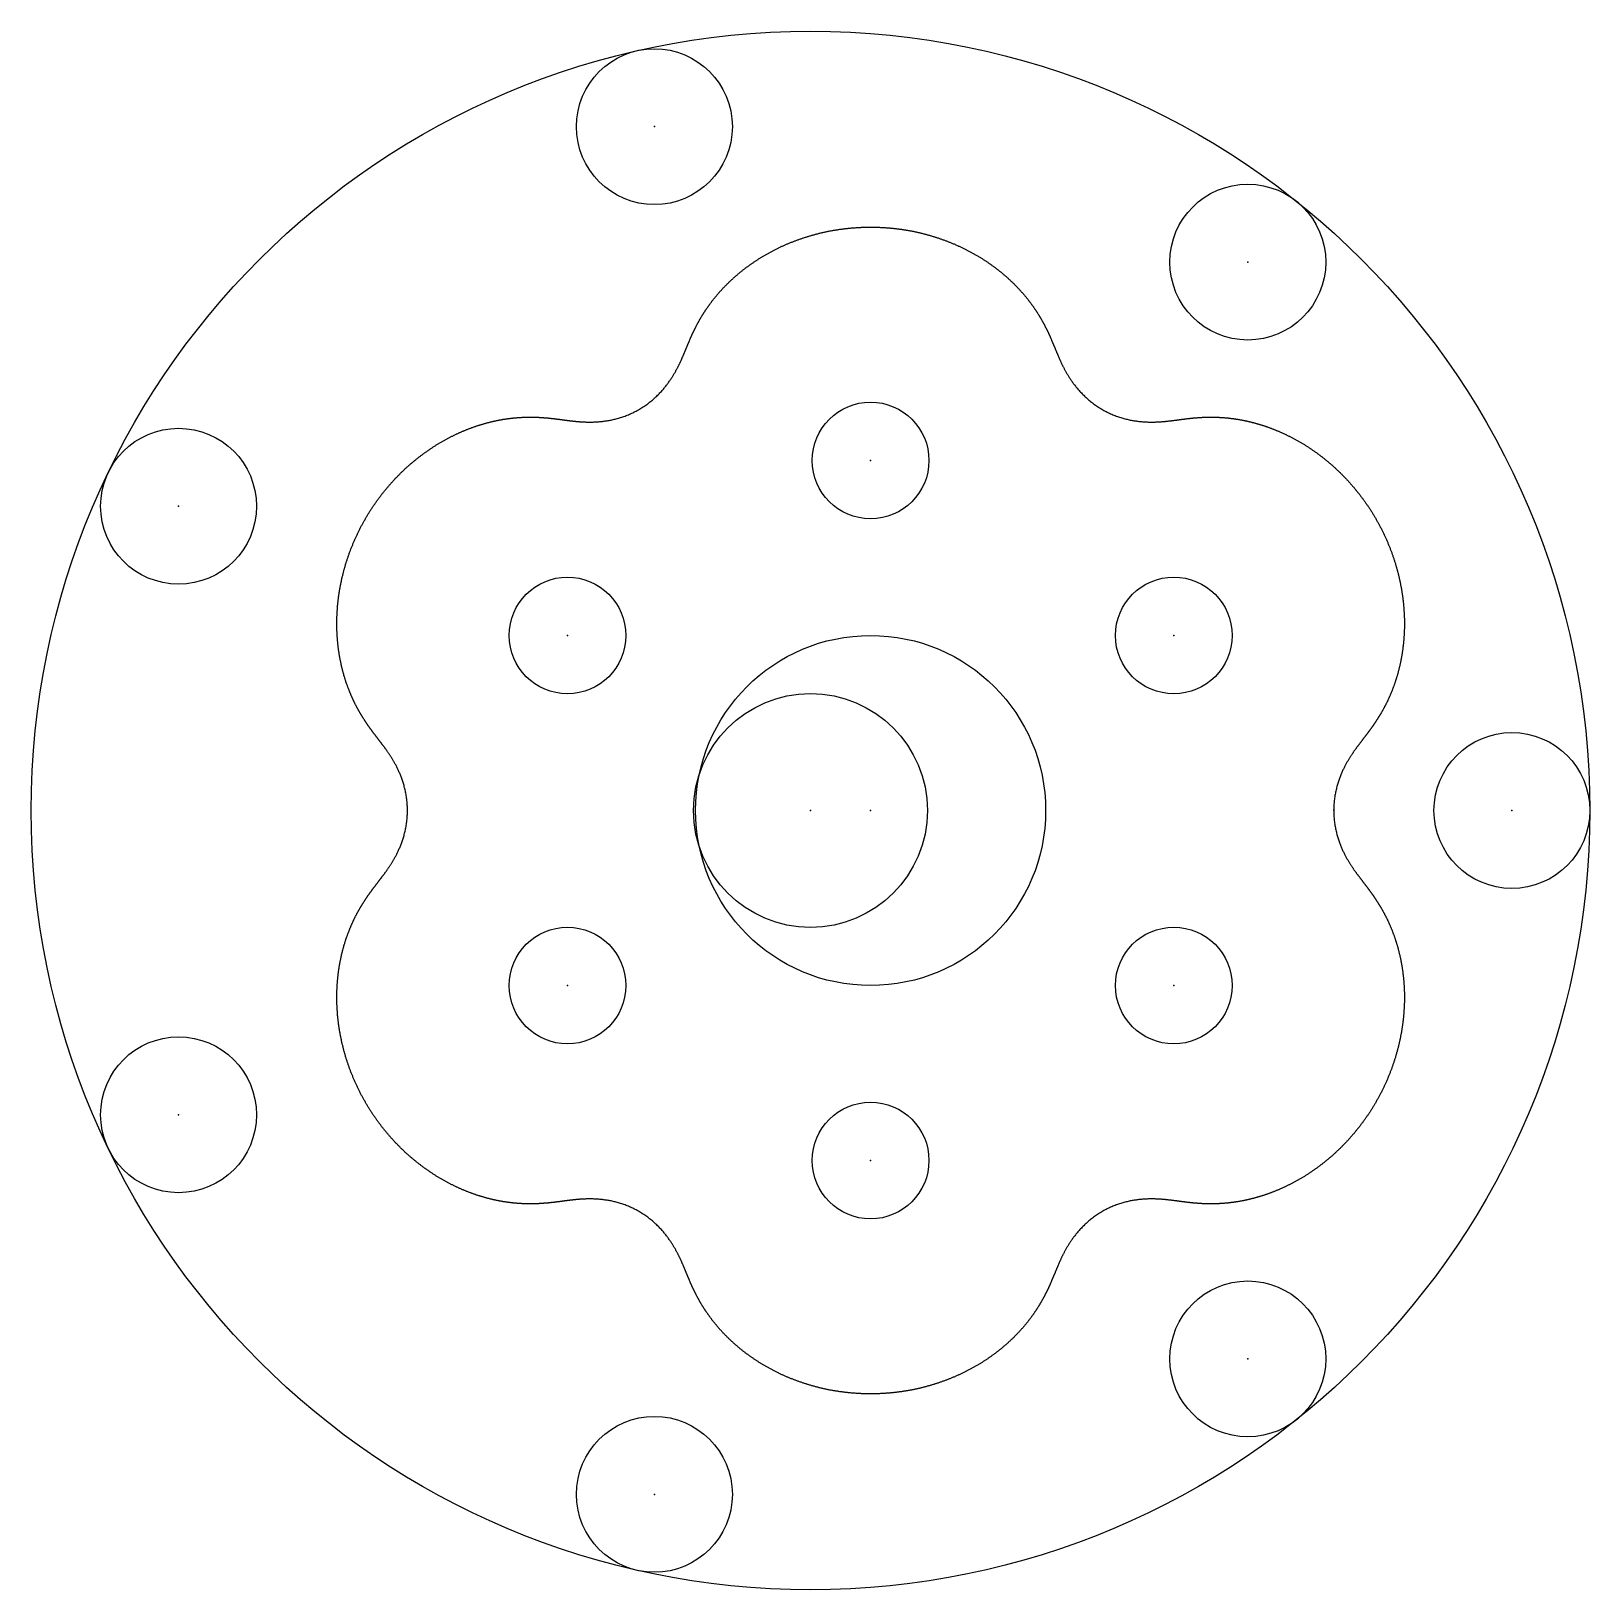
# Model space of a CAD drawing. Header units: metres. Extents: x -15 to 15, y -15 to 15.
import ezdxf

# ---------------------------------------------------------------- set-up
doc = ezdxf.new("R2010")
doc.units = ezdxf.units.M

msp = doc.modelspace()

# ---------------------------------------------------------------- linework, layer by layer
at = {"color": 1}
msp.add_lwpolyline([(10.072, 0.021), (10.071, -0.003), (10.072, -0.027), (10.072, -0.051), (10.073, -0.075), (10.074, -0.099), (10.076, -0.123), (10.078, -0.147), (10.08, -0.17), (10.082, -0.194), (10.085, -0.217), (10.088, -0.24), (10.091, -0.263), (10.095, -0.286), (10.099, -0.309), (10.103, -0.331), (10.107, -0.353), (10.112, -0.375), (10.116, -0.397), (10.121, -0.418), (10.127, -0.439), (10.132, -0.46), (10.138, -0.48), (10.143, -0.5), (10.149, -0.52), (10.155, -0.54), (10.161, -0.559), (10.168, -0.578), (10.174, -0.596), (10.181, -0.615), (10.187, -0.633), (10.194, -0.65), (10.201, -0.668), (10.207, -0.685), (10.214, -0.701), (10.221, -0.718), (10.228, -0.734), (10.235, -0.75), (10.242, -0.765), (10.249, -0.78), (10.256, -0.795), (10.263, -0.81), (10.27, -0.824), (10.277, -0.838), (10.285, -0.852), (10.292, -0.865), (10.299, -0.878), (10.306, -0.891), (10.312, -0.904), (10.319, -0.916), (10.326, -0.929), (10.333, -0.94), (10.34, -0.952), (10.347, -0.964), (10.353, -0.975), (10.36, -0.986), (10.367, -0.997), (10.373, -1.008), (10.38, -1.018), (10.386, -1.028), (10.393, -1.039), (10.399, -1.048), (10.405, -1.058), (10.412, -1.068), (10.418, -1.077), (10.424, -1.086), (10.43, -1.096), (10.436, -1.105), (10.442, -1.113), (10.448, -1.122), (10.454, -1.131), (10.46, -1.139), (10.466, -1.147), (10.472, -1.156), (10.477, -1.164), (10.483, -1.171), (10.489, -1.179), (10.494, -1.187), (10.5, -1.195), (10.505, -1.202), (10.511, -1.21), (10.516, -1.217), (10.521, -1.224), (10.527, -1.231), (10.532, -1.238), (10.537, -1.245), (10.542, -1.252), (10.547, -1.259), (10.553, -1.266), (10.558, -1.273), (10.563, -1.279), (10.568, -1.286), (10.573, -1.293), (10.578, -1.299), (10.582, -1.305), (10.587, -1.312), (10.592, -1.318), (10.597, -1.324), (10.602, -1.331), (10.606, -1.337), (10.611, -1.343), (10.616, -1.349), (10.62, -1.355), (10.625, -1.361), (10.63, -1.367), (10.634, -1.373), (10.639, -1.379), (10.643, -1.385), (10.648, -1.391), (10.652, -1.397), (10.657, -1.403), (10.661, -1.409), (10.666, -1.414), (10.67, -1.42), (10.675, -1.426), (10.679, -1.432), (10.684, -1.437), (10.688, -1.443), (10.692, -1.449), (10.697, -1.455), (10.701, -1.46), (10.705, -1.466), (10.71, -1.472), (10.714, -1.477), (10.718, -1.483), (10.722, -1.489), (10.727, -1.494), (10.731, -1.5), (10.735, -1.506), (10.739, -1.511), (10.744, -1.517), (10.748, -1.523), (10.752, -1.528), (10.756, -1.534), (10.76, -1.54), (10.765, -1.545), (10.769, -1.551), (10.773, -1.557), (10.777, -1.563), (10.781, -1.568), (10.786, -1.574), (10.79, -1.58), (10.794, -1.586), (10.798, -1.591), (10.802, -1.597), (10.806, -1.603), (10.81, -1.609), (10.815, -1.615), (10.819, -1.621), (10.823, -1.626), (10.827, -1.632), (10.831, -1.638), (10.835, -1.644), (10.839, -1.65), (10.844, -1.656), (10.848, -1.662), (10.852, -1.668), (10.856, -1.674), (10.86, -1.68), (10.864, -1.686), (10.868, -1.692), (10.872, -1.699), (10.876, -1.705), (10.881, -1.711), (10.885, -1.717), (10.889, -1.723), (10.893, -1.73), (10.897, -1.736), (10.901, -1.742), (10.905, -1.749), (10.909, -1.755), (10.913, -1.761), (10.918, -1.768), (10.922, -1.774), (10.926, -1.781), (10.93, -1.787), (10.934, -1.794), (10.938, -1.8), (10.942, -1.807), (10.946, -1.814), (10.95, -1.82), (10.954, -1.827), (10.958, -1.834), (10.962, -1.841), (10.967, -1.847), (10.971, -1.854), (10.975, -1.861), (10.979, -1.868), (10.983, -1.875), (10.987, -1.882), (10.991, -1.889), (10.995, -1.896), (10.999, -1.903), (11.003, -1.91), (11.007, -1.917), (11.011, -1.925), (11.015, -1.932), (11.019, -1.939), (11.023, -1.946), (11.027, -1.954), (11.031, -1.961), (11.035, -1.969), (11.039, -1.976), (11.043, -1.984), (11.047, -1.991), (11.051, -1.999), (11.055, -2.006), (11.059, -2.014), (11.063, -2.022), (11.067, -2.029), (11.071, -2.037), (11.075, -2.045), (11.079, -2.053), (11.083, -2.061), (11.087, -2.069), (11.091, -2.077), (11.095, -2.085), (11.099, -2.093), (11.103, -2.101), (11.107, -2.109), (11.11, -2.117), (11.114, -2.125), (11.118, -2.134), (11.122, -2.142), (11.126, -2.15), (11.13, -2.159), (11.134, -2.167), (11.137, -2.176), (11.141, -2.184), (11.145, -2.193), (11.149, -2.201), (11.152, -2.21), (11.156, -2.219), (11.16, -2.227), (11.164, -2.236), (11.167, -2.245), (11.171, -2.254), (11.175, -2.263), (11.178, -2.272), (11.182, -2.281), (11.186, -2.29), (11.189, -2.299), (11.193, -2.308), (11.197, -2.317), (11.2, -2.326), (11.204, -2.335), (11.207, -2.345), (11.211, -2.354), (11.214, -2.363), (11.218, -2.373), (11.221, -2.382), (11.225, -2.392), (11.228, -2.401), (11.232, -2.411), (11.235, -2.421), (11.238, -2.43), (11.242, -2.44), (11.245, -2.45), (11.249, -2.46), (11.252, -2.469), (11.255, -2.479), (11.258, -2.489), (11.262, -2.499), (11.265, -2.509), (11.268, -2.519), (11.271, -2.529), (11.274, -2.539), (11.278, -2.55), (11.281, -2.56), (11.284, -2.57), (11.287, -2.58), (11.29, -2.591), (11.293, -2.601), (11.296, -2.612), (11.299, -2.622), (11.302, -2.633), (11.305, -2.643), (11.308, -2.654), (11.311, -2.664), (11.313, -2.675), (11.316, -2.686), (11.319, -2.697), (11.322, -2.707), (11.325, -2.718), (11.327, -2.729), (11.33, -2.74), (11.333, -2.751), (11.335, -2.762), (11.338, -2.773), (11.34, -2.784), (11.343, -2.795), (11.345, -2.806), (11.348, -2.818), (11.35, -2.829), (11.353, -2.84), (11.355, -2.852), (11.358, -2.863), (11.36, -2.874), (11.362, -2.886), (11.364, -2.897), (11.367, -2.909), (11.369, -2.92), (11.371, -2.932), (11.373, -2.943), (11.375, -2.955), (11.377, -2.967), (11.379, -2.979), (11.381, -2.99), (11.383, -3.002), (11.385, -3.014), (11.387, -3.026), (11.389, -3.038), (11.391, -3.05), (11.393, -3.062), (11.394, -3.074), (11.396, -3.086), (11.398, -3.098), (11.399, -3.11), (11.401, -3.122), (11.402, -3.135), (11.404, -3.147), (11.405, -3.159), (11.407, -3.171), (11.408, -3.184), (11.41, -3.196), (11.411, -3.209), (11.412, -3.221), (11.413, -3.233), (11.415, -3.246), (11.416, -3.259), (11.417, -3.271), (11.418, -3.284), (11.419, -3.296), (11.42, -3.309), (11.421, -3.322), (11.422, -3.334), (11.423, -3.347), (11.424, -3.36), (11.424, -3.373), (11.425, -3.386), (11.426, -3.398), (11.427, -3.411), (11.427, -3.424), (11.428, -3.437), (11.428, -3.45), (11.429, -3.463), (11.429, -3.476), (11.43, -3.489), (11.43, -3.503), (11.43, -3.516), (11.43, -3.529), (11.431, -3.542), (11.431, -3.555), (11.431, -3.568), (11.431, -3.582), (11.431, -3.595), (11.431, -3.608), (11.431, -3.622), (11.431, -3.635), (11.431, -3.648), (11.43, -3.662), (11.43, -3.675), (11.43, -3.689), (11.43, -3.702), (11.429, -3.716), (11.429, -3.729), (11.428, -3.743), (11.428, -3.756), (11.427, -3.77), (11.426, -3.783), (11.426, -3.797), (11.425, -3.811), (11.424, -3.824), (11.423, -3.838), (11.423, -3.852), (11.422, -3.865), (11.421, -3.879), (11.42, -3.893), (11.418, -3.907), (11.417, -3.92), (11.416, -3.934), (11.415, -3.948), (11.414, -3.962), (11.412, -3.976), (11.411, -3.989), (11.409, -4.003), (11.408, -4.017), (11.406, -4.031), (11.405, -4.045), (11.403, -4.059), (11.401, -4.073), (11.4, -4.087), (11.398, -4.101), (11.396, -4.115), (11.394, -4.129), (11.392, -4.143), (11.39, -4.157), (11.388, -4.171), (11.386, -4.185), (11.384, -4.199), (11.381, -4.213), (11.379, -4.227), (11.377, -4.241), (11.374, -4.255), (11.372, -4.269), (11.369, -4.284), (11.367, -4.298), (11.364, -4.312), (11.362, -4.326), (11.359, -4.34), (11.356, -4.354), (11.353, -4.368), (11.35, -4.382), (11.348, -4.397), (11.345, -4.411), (11.342, -4.425), (11.338, -4.439), (11.335, -4.453), (11.332, -4.467), (11.329, -4.482), (11.326, -4.496), (11.322, -4.51), (11.319, -4.524), (11.315, -4.538), (11.312, -4.553), (11.308, -4.567), (11.305, -4.581), (11.301, -4.595), (11.297, -4.609), (11.293, -4.623), (11.289, -4.638), (11.286, -4.652), (11.282, -4.666), (11.278, -4.68), (11.274, -4.694), (11.269, -4.709), (11.265, -4.723), (11.261, -4.737), (11.257, -4.751), (11.252, -4.765), (11.248, -4.779), (11.243, -4.793), (11.239, -4.808), (11.234, -4.822), (11.23, -4.836), (11.225, -4.85), (11.22, -4.864), (11.216, -4.878), (11.211, -4.892), (11.206, -4.906), (11.201, -4.92), (11.196, -4.934), (11.191, -4.949), (11.186, -4.963), (11.181, -4.977), (11.175, -4.991), (11.17, -5.005), (11.165, -5.019), (11.16, -5.033), (11.154, -5.047), (11.149, -5.061), (11.143, -5.075), (11.138, -5.088), (11.132, -5.102), (11.126, -5.116), (11.12, -5.13), (11.115, -5.144), (11.109, -5.158), (11.103, -5.172), (11.097, -5.186), (11.091, -5.199), (11.085, -5.213), (11.079, -5.227), (11.073, -5.241), (11.066, -5.254), (11.06, -5.268), (11.054, -5.282), (11.047, -5.296), (11.041, -5.309), (11.035, -5.323), (11.028, -5.337), (11.021, -5.35), (11.015, -5.364), (11.008, -5.377), (11.001, -5.391), (10.995, -5.404), (10.988, -5.418), (10.981, -5.431), (10.974, -5.445), (10.967, -5.458), (10.96, -5.472), (10.953, -5.485), (10.946, -5.498), (10.939, -5.512), (10.931, -5.525), (10.924, -5.538), (10.917, -5.552), (10.909, -5.565), (10.902, -5.578), (10.895, -5.591), (10.887, -5.604), (10.879, -5.618), (10.872, -5.631), (10.864, -5.644), (10.856, -5.657), (10.849, -5.67), (10.841, -5.683), (10.833, -5.696), (10.825, -5.709), (10.817, -5.722), (10.809, -5.734), (10.801, -5.747), (10.793, -5.76), (10.785, -5.773), (10.777, -5.786), (10.769, -5.798), (10.76, -5.811), (10.752, -5.824), (10.744, -5.836), (10.735, -5.849), (10.727, -5.861), (10.718, -5.874), (10.71, -5.886), (10.701, -5.899), (10.693, -5.911), (10.684, -5.924), (10.675, -5.936), (10.667, -5.948), (10.658, -5.961), (10.649, -5.973), (10.64, -5.985), (10.631, -5.997), (10.622, -6.009), (10.613, -6.021), (10.604, -6.033), (10.595, -6.045), (10.586, -6.057), (10.577, -6.069), (10.568, -6.081), (10.559, -6.093), (10.549, -6.105), (10.54, -6.117), (10.531, -6.128), (10.521, -6.14), (10.512, -6.152), (10.503, -6.163), (10.493, -6.175), (10.484, -6.187), (10.474, -6.198), (10.464, -6.21), (10.455, -6.221), (10.445, -6.232), (10.435, -6.244), (10.426, -6.255), (10.416, -6.266), (10.406, -6.277), (10.396, -6.289), (10.386, -6.3), (10.376, -6.311), (10.367, -6.322), (10.357, -6.333), (10.347, -6.344), (10.337, -6.355), (10.326, -6.366), (10.316, -6.376), (10.306, -6.387), (10.296, -6.398), (10.286, -6.409), (10.276, -6.419), (10.265, -6.43), (10.255, -6.44), (10.245, -6.451), (10.234, -6.461), (10.224, -6.472), (10.214, -6.482), (10.203, -6.492), (10.193, -6.503), (10.182, -6.513), (10.172, -6.523), (10.161, -6.533), (10.151, -6.543), (10.14, -6.553), (10.13, -6.563), (10.119, -6.573), (10.108, -6.583), (10.098, -6.593), (10.087, -6.603), (10.076, -6.612), (10.065, -6.622), (10.055, -6.632), (10.044, -6.641), (10.033, -6.651), (10.022, -6.66), (10.011, -6.67), (10, -6.679), (9.989, -6.688), (9.978, -6.698), (9.967, -6.707), (9.957, -6.716), (9.946, -6.725), (9.934, -6.734), (9.923, -6.743), (9.912, -6.752), (9.901, -6.761), (9.89, -6.77), (9.879, -6.779), (9.868, -6.788), (9.857, -6.797), (9.846, -6.805), (9.835, -6.814), (9.823, -6.823), (9.812, -6.831), (9.801, -6.84), (9.79, -6.848), (9.778, -6.856), (9.767, -6.865), (9.756, -6.873), (9.745, -6.881), (9.733, -6.889), (9.722, -6.897), (9.711, -6.905), (9.699, -6.913), (9.688, -6.921), (9.677, -6.929), (9.665, -6.937), (9.654, -6.945), (9.643, -6.953), (9.631, -6.96), (9.62, -6.968), (9.608, -6.976), (9.597, -6.983), (9.585, -6.991), (9.574, -6.998), (9.563, -7.006), (9.551, -7.013), (9.54, -7.02), (9.528, -7.027), (9.517, -7.035), (9.505, -7.042), (9.494, -7.049), (9.482, -7.056), (9.471, -7.063), (9.459, -7.07), (9.448, -7.076), (9.436, -7.083), (9.425, -7.09), (9.413, -7.097), (9.402, -7.103), (9.39, -7.11), (9.379, -7.116), (9.367, -7.123), (9.356, -7.129), (9.344, -7.136), (9.333, -7.142), (9.321, -7.148), (9.31, -7.155), (9.298, -7.161), (9.286, -7.167), (9.275, -7.173), (9.263, -7.179), (9.252, -7.185), (9.24, -7.191), (9.229, -7.197), (9.217, -7.202), (9.206, -7.208), (9.194, -7.214), (9.183, -7.22), (9.171, -7.225), (9.16, -7.231), (9.149, -7.236), (9.137, -7.242), (9.126, -7.247), (9.114, -7.252), (9.103, -7.258), (9.091, -7.263), (9.08, -7.268), (9.068, -7.273), (9.057, -7.278), (9.046, -7.283), (9.034, -7.288), (9.023, -7.293), (9.011, -7.298), (9, -7.303), (8.989, -7.308), (8.977, -7.313), (8.966, -7.317), (8.955, -7.322), (8.943, -7.326), (8.932, -7.331), (8.921, -7.335), (8.91, -7.34), (8.898, -7.344), (8.887, -7.349), (8.876, -7.353), (8.865, -7.357), (8.853, -7.361), (8.842, -7.365), (8.831, -7.37), (8.82, -7.374), (8.809, -7.378), (8.798, -7.382), (8.786, -7.385), (8.775, -7.389), (8.764, -7.393), (8.753, -7.397), (8.742, -7.401), (8.731, -7.404), (8.72, -7.408), (8.709, -7.411), (8.698, -7.415), (8.687, -7.418), (8.676, -7.422), (8.665, -7.425), (8.654, -7.429), (8.644, -7.432), (8.633, -7.435), (8.622, -7.438), (8.611, -7.441), (8.6, -7.445), (8.59, -7.448), (8.579, -7.451), (8.568, -7.454), (8.557, -7.457), (8.547, -7.46), (8.536, -7.462), (8.525, -7.465), (8.515, -7.468), (8.504, -7.471), (8.494, -7.473), (8.483, -7.476), (8.472, -7.479), (8.462, -7.481), (8.452, -7.484), (8.441, -7.486), (8.431, -7.489), (8.42, -7.491), (8.41, -7.493), (8.4, -7.496), (8.389, -7.498), (8.379, -7.5), (8.369, -7.502), (8.358, -7.504), (8.348, -7.507), (8.338, -7.509), (8.328, -7.511), (8.318, -7.513), (8.308, -7.515), (8.297, -7.517), (8.287, -7.518), (8.277, -7.52), (8.267, -7.522), (8.257, -7.524), (8.247, -7.526), (8.237, -7.527), (8.228, -7.529), (8.218, -7.531), (8.208, -7.532), (8.198, -7.534), (8.188, -7.535), (8.179, -7.537), (8.169, -7.538), (8.159, -7.54), (8.15, -7.541), (8.14, -7.542), (8.13, -7.544), (8.121, -7.545), (8.111, -7.546), (8.102, -7.547), (8.092, -7.548), (8.083, -7.55), (8.073, -7.551), (8.064, -7.552), (8.055, -7.553), (8.045, -7.554), (8.036, -7.555), (8.027, -7.556), (8.018, -7.557), (8.008, -7.558), (7.999, -7.558), (7.99, -7.559), (7.981, -7.56), (7.972, -7.561), (7.963, -7.562), (7.954, -7.562), (7.945, -7.563), (7.936, -7.564), (7.927, -7.564), (7.918, -7.565), (7.909, -7.565), (7.9, -7.566), (7.892, -7.567), (7.883, -7.567), (7.874, -7.567), (7.865, -7.568), (7.857, -7.568), (7.848, -7.569), (7.839, -7.569), (7.831, -7.569), (7.822, -7.57), (7.814, -7.57), (7.805, -7.57), (7.797, -7.571), (7.788, -7.571), (7.78, -7.571), (7.772, -7.571), (7.763, -7.571), (7.755, -7.571), (7.747, -7.572), (7.739, -7.572), (7.73, -7.572), (7.722, -7.572), (7.714, -7.572), (7.706, -7.572), (7.698, -7.572), (7.69, -7.572), (7.682, -7.572), (7.674, -7.572), (7.666, -7.572), (7.658, -7.571), (7.65, -7.571), (7.642, -7.571), (7.634, -7.571), (7.626, -7.571), (7.618, -7.571), (7.611, -7.57), (7.603, -7.57), (7.595, -7.57), (7.587, -7.57), (7.58, -7.569), (7.572, -7.569), (7.564, -7.569), (7.557, -7.568), (7.549, -7.568), (7.542, -7.568), (7.534, -7.567), (7.527, -7.567), (7.519, -7.566), (7.512, -7.566), (7.504, -7.566), (7.497, -7.565), (7.489, -7.565), (7.482, -7.564), (7.475, -7.564), (7.467, -7.563), (7.46, -7.563), (7.453, -7.562), (7.445, -7.561), (7.438, -7.561), (7.431, -7.56), (7.424, -7.56), (7.417, -7.559), (7.409, -7.559), (7.402, -7.558), (7.395, -7.557), (7.388, -7.557), (7.381, -7.556), (7.374, -7.555), (7.366, -7.555), (7.359, -7.554), (7.352, -7.553), (7.345, -7.552), (7.338, -7.552), (7.331, -7.551), (7.324, -7.55), (7.317, -7.55), (7.31, -7.549), (7.303, -7.548), (7.296, -7.547), (7.289, -7.546), (7.282, -7.546), (7.275, -7.545), (7.268, -7.544), (7.261, -7.543), (7.254, -7.542), (7.247, -7.542), (7.24, -7.541), (7.233, -7.54), (7.226, -7.539), (7.218, -7.538), (7.211, -7.537), (7.204, -7.536), (7.197, -7.535), (7.19, -7.535), (7.183, -7.534), (7.176, -7.533), (7.169, -7.532), (7.162, -7.531), (7.154, -7.53), (7.147, -7.529), (7.14, -7.528), (7.133, -7.527), (7.126, -7.526), (7.118, -7.525), (7.111, -7.524), (7.104, -7.523), (7.096, -7.522), (7.089, -7.521), (7.081, -7.52), (7.074, -7.519), (7.066, -7.518), (7.059, -7.517), (7.051, -7.516), (7.043, -7.515), (7.036, -7.514), (7.028, -7.513), (7.02, -7.512), (7.012, -7.511), (7.004, -7.51), (6.996, -7.509), (6.988, -7.508), (6.98, -7.507), (6.972, -7.506), (6.964, -7.505), (6.955, -7.504), (6.947, -7.503), (6.939, -7.502), (6.93, -7.501), (6.921, -7.5), (6.913, -7.499), (6.904, -7.498), (6.895, -7.497), (6.886, -7.496), (6.877, -7.495), (6.868, -7.494), (6.858, -7.493), (6.849, -7.492), (6.839, -7.491), (6.83, -7.49), (6.82, -7.489), (6.81, -7.488), (6.8, -7.488), (6.79, -7.487), (6.78, -7.486), (6.769, -7.485), (6.759, -7.484), (6.748, -7.483), (6.737, -7.483), (6.726, -7.482), (6.715, -7.481), (6.703, -7.481), (6.692, -7.48), (6.68, -7.479), (6.668, -7.479), (6.656, -7.478), (6.644, -7.478), (6.632, -7.477), (6.619, -7.477), (6.606, -7.477), (6.593, -7.477), (6.58, -7.476), (6.566, -7.476), (6.553, -7.476), (6.539, -7.477), (6.525, -7.477), (6.51, -7.477), (6.496, -7.477), (6.481, -7.478), (6.466, -7.478), (6.451, -7.479), (6.435, -7.48), (6.419, -7.481), (6.403, -7.482), (6.387, -7.483), (6.371, -7.485), (6.354, -7.486), (6.337, -7.488), (6.319, -7.49), (6.302, -7.492), (6.284, -7.494), (6.266, -7.497), (6.248, -7.499), (6.229, -7.502), (6.211, -7.506), (6.192, -7.509), (6.173, -7.513), (6.153, -7.516), (6.133, -7.521), (6.114, -7.525), (6.094, -7.53), (6.073, -7.535), (6.053, -7.54), (6.032, -7.545), (6.012, -7.551), (5.991, -7.557), (5.97, -7.564), (5.948, -7.571), (5.927, -7.578), (5.906, -7.585), (5.884, -7.593), (5.863, -7.601), (5.841, -7.61), (5.82, -7.618), (5.798, -7.628), (5.777, -7.637), (5.755, -7.647), (5.734, -7.657), (5.712, -7.668), (5.691, -7.678), (5.669, -7.689), (5.648, -7.701), (5.627, -7.713), (5.606, -7.725), (5.586, -7.737), (5.565, -7.749), (5.545, -7.762), (5.525, -7.775), (5.505, -7.788), (5.485, -7.802), (5.466, -7.816), (5.447, -7.83), (5.428, -7.844), (5.41, -7.858), (5.392, -7.872), (5.374, -7.887), (5.356, -7.901), (5.339, -7.916), (5.322, -7.931), (5.305, -7.946), (5.289, -7.961), (5.273, -7.976), (5.258, -7.991), (5.243, -8.006), (5.228, -8.021), (5.213, -8.036), (5.199, -8.051), (5.185, -8.066), (5.172, -8.081), (5.159, -8.096), (5.146, -8.111), (5.133, -8.126), (5.121, -8.14), (5.109, -8.155), (5.098, -8.169), (5.087, -8.184), (5.076, -8.198), (5.065, -8.212), (5.055, -8.226), (5.045, -8.24), (5.035, -8.254), (5.025, -8.267), (5.016, -8.281), (5.007, -8.294), (4.998, -8.308), (4.99, -8.321), (4.981, -8.334), (4.973, -8.346), (4.965, -8.359), (4.958, -8.371), (4.95, -8.384), (4.943, -8.396), (4.936, -8.408), (4.929, -8.42), (4.922, -8.432), (4.916, -8.443), (4.909, -8.455), (4.903, -8.466), (4.897, -8.477), (4.891, -8.488), (4.885, -8.499), (4.88, -8.51), (4.874, -8.52), (4.869, -8.531), (4.864, -8.541), (4.858, -8.551), (4.853, -8.561), (4.849, -8.571), (4.844, -8.581), (4.839, -8.591), (4.834, -8.6), (4.83, -8.61), (4.825, -8.619), (4.821, -8.628), (4.817, -8.638), (4.813, -8.647), (4.809, -8.656), (4.805, -8.664), (4.801, -8.673), (4.797, -8.682), (4.793, -8.69), (4.789, -8.699), (4.785, -8.707), (4.782, -8.716), (4.778, -8.724), (4.775, -8.732), (4.771, -8.74), (4.768, -8.748), (4.764, -8.756), (4.761, -8.764), (4.758, -8.772), (4.754, -8.779), (4.751, -8.787), (4.748, -8.795), (4.745, -8.802), (4.742, -8.81), (4.738, -8.817), (4.735, -8.825), (4.732, -8.832), (4.729, -8.839), (4.726, -8.846), (4.723, -8.854), (4.72, -8.861), (4.717, -8.868), (4.714, -8.875), (4.711, -8.882), (4.709, -8.889), (4.706, -8.896), (4.703, -8.903), (4.7, -8.91), (4.697, -8.917), (4.694, -8.923), (4.692, -8.93), (4.689, -8.937), (4.686, -8.944), (4.683, -8.95), (4.68, -8.957), (4.678, -8.964), (4.675, -8.97), (4.672, -8.977), (4.669, -8.984), (4.666, -8.99), (4.664, -8.997), (4.661, -9.004), (4.658, -9.01), (4.655, -9.017), (4.653, -9.023), (4.65, -9.03), (4.647, -9.036), (4.644, -9.043), (4.641, -9.049), (4.639, -9.056), (4.636, -9.062), (4.633, -9.069), (4.63, -9.075), (4.627, -9.082), (4.625, -9.088), (4.622, -9.095), (4.619, -9.101), (4.616, -9.108), (4.613, -9.114), (4.61, -9.121), (4.607, -9.127), (4.604, -9.134), (4.602, -9.14), (4.599, -9.147), (4.596, -9.153), (4.593, -9.16), (4.59, -9.166), (4.587, -9.173), (4.584, -9.179), (4.581, -9.186), (4.578, -9.192), (4.575, -9.199), (4.572, -9.205), (4.568, -9.212), (4.565, -9.218), (4.562, -9.225), (4.559, -9.232), (4.556, -9.238), (4.553, -9.245), (4.549, -9.251), (4.546, -9.258), (4.543, -9.265), (4.54, -9.271), (4.536, -9.278), (4.533, -9.285), (4.53, -9.291), (4.526, -9.298), (4.523, -9.305), (4.519, -9.311), (4.516, -9.318), (4.513, -9.325), (4.509, -9.332), (4.506, -9.338), (4.502, -9.345), (4.498, -9.352), (4.495, -9.359), (4.491, -9.365), (4.487, -9.372), (4.484, -9.379), (4.48, -9.386), (4.476, -9.393), (4.473, -9.4), (4.469, -9.407), (4.465, -9.414), (4.461, -9.421), (4.457, -9.428), (4.453, -9.435), (4.449, -9.441), (4.445, -9.448), (4.441, -9.456), (4.437, -9.463), (4.433, -9.47), (4.429, -9.477), (4.425, -9.484), (4.421, -9.491), (4.416, -9.498), (4.412, -9.505), (4.408, -9.512), (4.403, -9.519), (4.399, -9.526), (4.395, -9.534), (4.39, -9.541), (4.386, -9.548), (4.381, -9.555), (4.377, -9.563), (4.372, -9.57), (4.368, -9.577), (4.363, -9.584), (4.358, -9.592), (4.354, -9.599), (4.349, -9.606), (4.344, -9.614), (4.339, -9.621), (4.334, -9.628), (4.329, -9.636), (4.324, -9.643), (4.319, -9.65), (4.314, -9.658), (4.309, -9.665), (4.304, -9.673), (4.299, -9.68), (4.294, -9.688), (4.289, -9.695), (4.283, -9.703), (4.278, -9.71), (4.273, -9.718), (4.267, -9.725), (4.262, -9.733), (4.256, -9.74), (4.251, -9.748), (4.245, -9.755), (4.24, -9.763), (4.234, -9.771), (4.228, -9.778), (4.222, -9.786), (4.217, -9.794), (4.211, -9.801), (4.205, -9.809), (4.199, -9.816), (4.193, -9.824), (4.187, -9.832), (4.181, -9.839), (4.175, -9.847), (4.169, -9.855), (4.163, -9.863), (4.156, -9.87), (4.15, -9.878), (4.144, -9.886), (4.137, -9.893), (4.131, -9.901), (4.124, -9.909), (4.118, -9.917), (4.111, -9.924), (4.105, -9.932), (4.098, -9.94), (4.091, -9.948), (4.085, -9.956), (4.078, -9.963), (4.071, -9.971), (4.064, -9.979), (4.057, -9.987), (4.05, -9.995), (4.043, -10.002), (4.036, -10.01), (4.029, -10.018), (4.022, -10.026), (4.015, -10.034), (4.008, -10.041), (4, -10.049), (3.993, -10.057), (3.985, -10.065), (3.978, -10.073), (3.971, -10.08), (3.963, -10.088), (3.955, -10.096), (3.948, -10.104), (3.94, -10.112), (3.932, -10.12), (3.924, -10.127), (3.917, -10.135), (3.909, -10.143), (3.901, -10.151), (3.893, -10.159), (3.885, -10.166), (3.877, -10.174), (3.869, -10.182), (3.86, -10.19), (3.852, -10.197), (3.844, -10.205), (3.836, -10.213), (3.827, -10.221), (3.819, -10.229), (3.81, -10.236), (3.802, -10.244), (3.793, -10.252), (3.785, -10.259), (3.776, -10.267), (3.767, -10.275), (3.758, -10.283), (3.75, -10.29), (3.741, -10.298), (3.732, -10.306), (3.723, -10.313), (3.714, -10.321), (3.705, -10.329), (3.696, -10.336), (3.686, -10.344), (3.677, -10.352), (3.668, -10.359), (3.659, -10.367), (3.649, -10.374), (3.64, -10.382), (3.63, -10.389), (3.621, -10.397), (3.611, -10.404), (3.602, -10.412), (3.592, -10.419), (3.582, -10.427), (3.573, -10.434), (3.563, -10.442), (3.553, -10.449), (3.543, -10.457), (3.533, -10.464), (3.523, -10.471), (3.513, -10.479), (3.503, -10.486), (3.493, -10.493), (3.482, -10.501), (3.472, -10.508), (3.462, -10.515), (3.452, -10.523), (3.441, -10.53), (3.431, -10.537), (3.42, -10.544), (3.41, -10.551), (3.399, -10.559), (3.389, -10.566), (3.378, -10.573), (3.367, -10.58), (3.356, -10.587), (3.346, -10.594), (3.335, -10.601), (3.324, -10.608), (3.313, -10.615), (3.302, -10.622), (3.291, -10.629), (3.28, -10.636), (3.269, -10.643), (3.257, -10.649), (3.246, -10.656), (3.235, -10.663), (3.224, -10.67), (3.212, -10.677), (3.201, -10.683), (3.189, -10.69), (3.178, -10.697), (3.166, -10.703), (3.155, -10.71), (3.143, -10.716), (3.131, -10.723), (3.12, -10.729), (3.108, -10.736), (3.096, -10.742), (3.084, -10.749), (3.072, -10.755), (3.061, -10.762), (3.049, -10.768), (3.037, -10.774), (3.024, -10.78), (3.012, -10.787), (3, -10.793), (2.988, -10.799), (2.976, -10.805), (2.963, -10.811), (2.951, -10.817), (2.939, -10.823), (2.926, -10.829), (2.914, -10.835), (2.902, -10.841), (2.889, -10.847), (2.876, -10.853), (2.864, -10.859), (2.851, -10.865), (2.839, -10.87), (2.826, -10.876), (2.813, -10.882), (2.8, -10.887), (2.787, -10.893), (2.775, -10.899), (2.762, -10.904), (2.749, -10.91), (2.736, -10.915), (2.723, -10.92), (2.71, -10.926), (2.697, -10.931), (2.683, -10.936), (2.67, -10.942), (2.657, -10.947), (2.644, -10.952), (2.631, -10.957), (2.617, -10.962), (2.604, -10.967), (2.591, -10.972), (2.577, -10.977), (2.564, -10.982), (2.55, -10.987), (2.537, -10.992), (2.523, -10.997), (2.51, -11.002), (2.496, -11.006), (2.482, -11.011), (2.469, -11.015), (2.455, -11.02), (2.441, -11.025), (2.428, -11.029), (2.414, -11.034), (2.4, -11.038), (2.386, -11.042), (2.372, -11.047), (2.358, -11.051), (2.344, -11.055), (2.33, -11.059), (2.316, -11.063), (2.302, -11.067), (2.288, -11.071), (2.274, -11.075), (2.26, -11.079), (2.246, -11.083), (2.232, -11.087), (2.218, -11.091), (2.203, -11.095), (2.189, -11.098), (2.175, -11.102), (2.161, -11.106), (2.146, -11.109), (2.132, -11.113), (2.118, -11.116), (2.103, -11.119), (2.089, -11.123), (2.074, -11.126), (2.06, -11.129), (2.045, -11.133), (2.031, -11.136), (2.016, -11.139), (2.002, -11.142), (1.987, -11.145), (1.973, -11.148), (1.958, -11.151), (1.944, -11.154), (1.929, -11.156), (1.914, -11.159), (1.9, -11.162), (1.885, -11.164), (1.87, -11.167), (1.855, -11.17), (1.841, -11.172), (1.826, -11.174), (1.811, -11.177), (1.796, -11.179), (1.781, -11.181), (1.767, -11.184), (1.752, -11.186), (1.737, -11.188), (1.722, -11.19), (1.707, -11.192), (1.692, -11.194), (1.677, -11.196), (1.662, -11.198), (1.647, -11.2), (1.632, -11.201), (1.617, -11.203), (1.603, -11.205), (1.588, -11.206), (1.573, -11.208), (1.557, -11.209), (1.542, -11.211), (1.527, -11.212), (1.512, -11.213), (1.497, -11.215), (1.482, -11.216), (1.467, -11.217), (1.452, -11.218), (1.437, -11.219), (1.422, -11.22), (1.407, -11.221), (1.392, -11.222), (1.377, -11.223), (1.362, -11.224), (1.346, -11.224), (1.331, -11.225), (1.316, -11.226), (1.301, -11.226), (1.286, -11.227), (1.271, -11.227), (1.256, -11.227), (1.24, -11.228), (1.225, -11.228), (1.21, -11.228), (1.195, -11.228), (1.18, -11.229), (1.165, -11.229), (1.15, -11.229), (1.134, -11.229), (1.119, -11.228), (1.104, -11.228), (1.089, -11.228), (1.074, -11.228), (1.059, -11.227), (1.044, -11.227), (1.028, -11.227), (1.013, -11.226), (0.998, -11.226), (0.983, -11.225), (0.968, -11.224), (0.953, -11.224), (0.938, -11.223), (0.923, -11.222), (0.907, -11.221), (0.892, -11.22), (0.877, -11.219), (0.862, -11.218), (0.847, -11.217), (0.832, -11.216), (0.817, -11.215), (0.802, -11.213), (0.787, -11.212), (0.772, -11.211), (0.757, -11.209), (0.742, -11.208), (0.727, -11.206), (0.712, -11.205), (0.697, -11.203), (0.682, -11.201), (0.667, -11.2), (0.652, -11.198), (0.637, -11.196), (0.622, -11.194), (0.607, -11.192), (0.592, -11.19), (0.577, -11.188), (0.563, -11.186), (0.548, -11.184), (0.533, -11.181), (0.518, -11.179), (0.503, -11.177), (0.488, -11.174), (0.474, -11.172), (0.459, -11.17), (0.444, -11.167), (0.429, -11.164), (0.415, -11.162), (0.4, -11.159), (0.385, -11.156), (0.371, -11.154), (0.356, -11.151), (0.342, -11.148), (0.327, -11.145), (0.312, -11.142), (0.298, -11.139), (0.283, -11.136), (0.269, -11.133), (0.254, -11.129), (0.24, -11.126), (0.225, -11.123), (0.211, -11.119), (0.197, -11.116), (0.182, -11.113), (0.168, -11.109), (0.154, -11.106), (0.139, -11.102), (0.125, -11.098), (0.111, -11.095), (0.097, -11.091), (0.082, -11.087), (0.068, -11.083), (0.054, -11.079), (0.04, -11.075), (0.026, -11.071), (0.012, -11.067), (-0.002, -11.063), (-0.016, -11.059), (-0.03, -11.055), (-0.044, -11.051), (-0.058, -11.047), (-0.072, -11.042), (-0.086, -11.038), (-0.099, -11.034), (-0.113, -11.029), (-0.127, -11.025), (-0.141, -11.02), (-0.154, -11.015), (-0.168, -11.011), (-0.182, -11.006), (-0.195, -11.002), (-0.209, -10.997), (-0.222, -10.992), (-0.236, -10.987), (-0.249, -10.982), (-0.263, -10.977), (-0.276, -10.972), (-0.29, -10.967), (-0.303, -10.962), (-0.316, -10.957), (-0.33, -10.952), (-0.343, -10.947), (-0.356, -10.942), (-0.369, -10.936), (-0.382, -10.931), (-0.395, -10.926), (-0.408, -10.92), (-0.421, -10.915), (-0.434, -10.91), (-0.447, -10.904), (-0.46, -10.899), (-0.473, -10.893), (-0.486, -10.887), (-0.499, -10.882), (-0.512, -10.876), (-0.524, -10.87), (-0.537, -10.865), (-0.55, -10.859), (-0.562, -10.853), (-0.575, -10.847), (-0.587, -10.841), (-0.6, -10.835), (-0.612, -10.829), (-0.625, -10.823), (-0.637, -10.817), (-0.649, -10.811), (-0.661, -10.805), (-0.674, -10.799), (-0.686, -10.793), (-0.698, -10.787), (-0.71, -10.78), (-0.722, -10.774), (-0.734, -10.768), (-0.746, -10.762), (-0.758, -10.755), (-0.77, -10.749), (-0.782, -10.742), (-0.794, -10.736), (-0.805, -10.729), (-0.817, -10.723), (-0.829, -10.716), (-0.84, -10.71), (-0.852, -10.703), (-0.864, -10.697), (-0.875, -10.69), (-0.887, -10.683), (-0.898, -10.677), (-0.909, -10.67), (-0.921, -10.663), (-0.932, -10.656), (-0.943, -10.649), (-0.954, -10.643), (-0.965, -10.636), (-0.977, -10.629), (-0.988, -10.622), (-0.999, -10.615), (-1.01, -10.608), (-1.02, -10.601), (-1.031, -10.594), (-1.042, -10.587), (-1.053, -10.58), (-1.064, -10.573), (-1.074, -10.566), (-1.085, -10.559), (-1.096, -10.551), (-1.106, -10.544), (-1.117, -10.537), (-1.127, -10.53), (-1.137, -10.523), (-1.148, -10.515), (-1.158, -10.508), (-1.168, -10.501), (-1.178, -10.493), (-1.189, -10.486), (-1.199, -10.479), (-1.209, -10.471), (-1.219, -10.464), (-1.229, -10.457), (-1.239, -10.449), (-1.248, -10.442), (-1.258, -10.434), (-1.268, -10.427), (-1.278, -10.419), (-1.287, -10.412), (-1.297, -10.404), (-1.307, -10.397), (-1.316, -10.389), (-1.326, -10.382), (-1.335, -10.374), (-1.344, -10.367), (-1.354, -10.359), (-1.363, -10.352), (-1.372, -10.344), (-1.381, -10.336), (-1.39, -10.329), (-1.399, -10.321), (-1.408, -10.313), (-1.417, -10.306), (-1.426, -10.298), (-1.435, -10.29), (-1.444, -10.283), (-1.453, -10.275), (-1.462, -10.267), (-1.47, -10.259), (-1.479, -10.252), (-1.487, -10.244), (-1.496, -10.236), (-1.504, -10.229), (-1.513, -10.221), (-1.521, -10.213), (-1.53, -10.205), (-1.538, -10.197), (-1.546, -10.19), (-1.554, -10.182), (-1.562, -10.174), (-1.571, -10.166), (-1.579, -10.159), (-1.587, -10.151), (-1.594, -10.143), (-1.602, -10.135), (-1.61, -10.127), (-1.618, -10.12), (-1.626, -10.112), (-1.633, -10.104), (-1.641, -10.096), (-1.649, -10.088), (-1.656, -10.08), (-1.664, -10.073), (-1.671, -10.065), (-1.679, -10.057), (-1.686, -10.049), (-1.693, -10.041), (-1.7, -10.034), (-1.708, -10.026), (-1.715, -10.018), (-1.722, -10.01), (-1.729, -10.002), (-1.736, -9.995), (-1.743, -9.987), (-1.75, -9.979), (-1.757, -9.971), (-1.764, -9.963), (-1.77, -9.956), (-1.777, -9.948), (-1.784, -9.94), (-1.791, -9.932), (-1.797, -9.924), (-1.804, -9.917), (-1.81, -9.909), (-1.817, -9.901), (-1.823, -9.893), (-1.829, -9.886), (-1.836, -9.878), (-1.842, -9.87), (-1.848, -9.863), (-1.854, -9.855), (-1.861, -9.847), (-1.867, -9.839), (-1.873, -9.832), (-1.879, -9.824), (-1.885, -9.816), (-1.891, -9.809), (-1.897, -9.801), (-1.902, -9.794), (-1.908, -9.786), (-1.914, -9.778), (-1.92, -9.771), (-1.925, -9.763), (-1.931, -9.755), (-1.936, -9.748), (-1.942, -9.74), (-1.947, -9.733), (-1.953, -9.725), (-1.958, -9.718), (-1.964, -9.71), (-1.969, -9.703), (-1.974, -9.695), (-1.979, -9.688), (-1.985, -9.68), (-1.99, -9.673), (-1.995, -9.665), (-2, -9.658), (-2.005, -9.65), (-2.01, -9.643), (-2.015, -9.636), (-2.02, -9.628), (-2.025, -9.621), (-2.03, -9.614), (-2.034, -9.606), (-2.039, -9.599), (-2.044, -9.592), (-2.049, -9.584), (-2.053, -9.577), (-2.058, -9.57), (-2.062, -9.563), (-2.067, -9.555), (-2.072, -9.548), (-2.076, -9.541), (-2.08, -9.534), (-2.085, -9.526), (-2.089, -9.519), (-2.094, -9.512), (-2.098, -9.505), (-2.102, -9.498), (-2.106, -9.491), (-2.11, -9.484), (-2.115, -9.477), (-2.119, -9.47), (-2.123, -9.463), (-2.127, -9.456), (-2.131, -9.448), (-2.135, -9.441), (-2.139, -9.435), (-2.143, -9.428), (-2.147, -9.421), (-2.151, -9.414), (-2.154, -9.407), (-2.158, -9.4), (-2.162, -9.393), (-2.166, -9.386), (-2.17, -9.379), (-2.173, -9.372), (-2.177, -9.365), (-2.18, -9.359), (-2.184, -9.352), (-2.188, -9.345), (-2.191, -9.338), (-2.195, -9.332), (-2.198, -9.325), (-2.202, -9.318), (-2.205, -9.311), (-2.209, -9.305), (-2.212, -9.298), (-2.215, -9.291), (-2.219, -9.285), (-2.222, -9.278), (-2.225, -9.271), (-2.229, -9.265), (-2.232, -9.258), (-2.235, -9.251), (-2.238, -9.245), (-2.242, -9.238), (-2.245, -9.232), (-2.248, -9.225), (-2.251, -9.218), (-2.254, -9.212), (-2.257, -9.205), (-2.26, -9.199), (-2.263, -9.192), (-2.266, -9.186), (-2.269, -9.179), (-2.272, -9.173), (-2.275, -9.166), (-2.278, -9.16), (-2.281, -9.153), (-2.284, -9.147), (-2.287, -9.14), (-2.29, -9.134), (-2.293, -9.127), (-2.296, -9.121), (-2.299, -9.114), (-2.302, -9.108), (-2.305, -9.101), (-2.307, -9.095), (-2.31, -9.088), (-2.313, -9.082), (-2.316, -9.075), (-2.319, -9.069), (-2.322, -9.062), (-2.324, -9.056), (-2.327, -9.049), (-2.33, -9.043), (-2.333, -9.036), (-2.336, -9.03), (-2.338, -9.023), (-2.341, -9.017), (-2.344, -9.01), (-2.347, -9.004), (-2.349, -8.997), (-2.352, -8.99), (-2.355, -8.984), (-2.358, -8.977), (-2.36, -8.97), (-2.363, -8.964), (-2.366, -8.957), (-2.369, -8.95), (-2.372, -8.944), (-2.374, -8.937), (-2.377, -8.93), (-2.38, -8.923), (-2.383, -8.917), (-2.386, -8.91), (-2.389, -8.903), (-2.391, -8.896), (-2.394, -8.889), (-2.397, -8.882), (-2.4, -8.875), (-2.403, -8.868), (-2.406, -8.861), (-2.409, -8.854), (-2.412, -8.846), (-2.415, -8.839), (-2.418, -8.832), (-2.421, -8.825), (-2.424, -8.817), (-2.427, -8.81), (-2.43, -8.802), (-2.434, -8.795), (-2.437, -8.787), (-2.44, -8.779), (-2.443, -8.772), (-2.447, -8.764), (-2.45, -8.756), (-2.453, -8.748), (-2.457, -8.74), (-2.46, -8.732), (-2.464, -8.724), (-2.467, -8.716), (-2.471, -8.707), (-2.475, -8.699), (-2.479, -8.69), (-2.482, -8.682), (-2.486, -8.673), (-2.49, -8.664), (-2.494, -8.656), (-2.498, -8.647), (-2.503, -8.638), (-2.507, -8.628), (-2.511, -8.619), (-2.516, -8.61), (-2.52, -8.6), (-2.525, -8.591), (-2.529, -8.581), (-2.534, -8.571), (-2.539, -8.561), (-2.544, -8.551), (-2.549, -8.541), (-2.555, -8.531), (-2.56, -8.52), (-2.565, -8.51), (-2.571, -8.499), (-2.577, -8.488), (-2.583, -8.477), (-2.589, -8.466), (-2.595, -8.455), (-2.601, -8.443), (-2.608, -8.432), (-2.615, -8.42), (-2.622, -8.408), (-2.629, -8.396), (-2.636, -8.384), (-2.643, -8.371), (-2.651, -8.359), (-2.659, -8.346), (-2.667, -8.334), (-2.675, -8.321), (-2.684, -8.308), (-2.693, -8.294), (-2.702, -8.281), (-2.711, -8.267), (-2.72, -8.254), (-2.73, -8.24), (-2.74, -8.226), (-2.751, -8.212), (-2.761, -8.198), (-2.772, -8.184), (-2.784, -8.169), (-2.795, -8.155), (-2.807, -8.14), (-2.819, -8.126), (-2.832, -8.111), (-2.844, -8.096), (-2.858, -8.081), (-2.871, -8.066), (-2.885, -8.051), (-2.899, -8.036), (-2.914, -8.021), (-2.928, -8.006), (-2.944, -7.991), (-2.959, -7.976), (-2.975, -7.961), (-2.991, -7.946), (-3.008, -7.931), (-3.025, -7.916), (-3.042, -7.901), (-3.059, -7.887), (-3.077, -7.872), (-3.096, -7.858), (-3.114, -7.844), (-3.133, -7.83), (-3.152, -7.816), (-3.171, -7.802), (-3.191, -7.788), (-3.211, -7.775), (-3.231, -7.762), (-3.251, -7.749), (-3.272, -7.737), (-3.292, -7.725), (-3.313, -7.713), (-3.334, -7.701), (-3.355, -7.689), (-3.376, -7.678), (-3.398, -7.668), (-3.419, -7.657), (-3.441, -7.647), (-3.462, -7.637), (-3.484, -7.628), (-3.505, -7.618), (-3.527, -7.61), (-3.549, -7.601), (-3.57, -7.593), (-3.592, -7.585), (-3.613, -7.578), (-3.634, -7.571), (-3.655, -7.564), (-3.676, -7.557), (-3.697, -7.551), (-3.718, -7.545), (-3.739, -7.54), (-3.759, -7.535), (-3.779, -7.53), (-3.799, -7.525), (-3.819, -7.521), (-3.839, -7.516), (-3.858, -7.513), (-3.877, -7.509), (-3.896, -7.506), (-3.915, -7.502), (-3.934, -7.499), (-3.952, -7.497), (-3.97, -7.494), (-3.988, -7.492), (-4.005, -7.49), (-4.022, -7.488), (-4.039, -7.486), (-4.056, -7.485), (-4.073, -7.483), (-4.089, -7.482), (-4.105, -7.481), (-4.121, -7.48), (-4.136, -7.479), (-4.152, -7.478), (-4.167, -7.478), (-4.182, -7.477), (-4.196, -7.477), (-4.21, -7.477), (-4.225, -7.477), (-4.238, -7.476), (-4.252, -7.476), (-4.266, -7.476), (-4.279, -7.477), (-4.292, -7.477), (-4.305, -7.477), (-4.317, -7.477), (-4.33, -7.478), (-4.342, -7.478), (-4.354, -7.479), (-4.366, -7.479), (-4.378, -7.48), (-4.389, -7.481), (-4.401, -7.481), (-4.412, -7.482), (-4.423, -7.483), (-4.434, -7.483), (-4.444, -7.484), (-4.455, -7.485), (-4.465, -7.486), (-4.476, -7.487), (-4.486, -7.488), (-4.496, -7.488), (-4.506, -7.489), (-4.516, -7.49), (-4.525, -7.491), (-4.535, -7.492), (-4.544, -7.493), (-4.553, -7.494), (-4.563, -7.495), (-4.572, -7.496), (-4.581, -7.497), (-4.59, -7.498), (-4.598, -7.499), (-4.607, -7.5), (-4.616, -7.501), (-4.624, -7.502), (-4.633, -7.503), (-4.641, -7.504), (-4.65, -7.505), (-4.658, -7.506), (-4.666, -7.507), (-4.674, -7.508), (-4.682, -7.509), (-4.69, -7.51), (-4.698, -7.511), (-4.706, -7.512), (-4.714, -7.513), (-4.721, -7.514), (-4.729, -7.515), (-4.737, -7.516), (-4.744, -7.517), (-4.752, -7.518), (-4.76, -7.519), (-4.767, -7.52), (-4.774, -7.521), (-4.782, -7.522), (-4.789, -7.523), (-4.797, -7.524), (-4.804, -7.525), (-4.811, -7.526), (-4.818, -7.527), (-4.826, -7.528), (-4.833, -7.529), (-4.84, -7.53), (-4.847, -7.531), (-4.854, -7.532), (-4.862, -7.533), (-4.869, -7.534), (-4.876, -7.535), (-4.883, -7.535), (-4.89, -7.536), (-4.897, -7.537), (-4.904, -7.538), (-4.911, -7.539), (-4.918, -7.54), (-4.925, -7.541), (-4.932, -7.542), (-4.939, -7.542), (-4.946, -7.543), (-4.953, -7.544), (-4.96, -7.545), (-4.967, -7.546), (-4.975, -7.546), (-4.982, -7.547), (-4.989, -7.548), (-4.996, -7.549), (-5.003, -7.55), (-5.01, -7.55), (-5.017, -7.551), (-5.024, -7.552), (-5.031, -7.552), (-5.038, -7.553), (-5.045, -7.554), (-5.052, -7.555), (-5.059, -7.555), (-5.066, -7.556), (-5.074, -7.557), (-5.081, -7.557), (-5.088, -7.558), (-5.095, -7.559), (-5.102, -7.559), (-5.109, -7.56), (-5.117, -7.56), (-5.124, -7.561), (-5.131, -7.561), (-5.138, -7.562), (-5.146, -7.563), (-5.153, -7.563), (-5.16, -7.564), (-5.168, -7.564), (-5.175, -7.565), (-5.183, -7.565), (-5.19, -7.566), (-5.197, -7.566), (-5.205, -7.566), (-5.212, -7.567), (-5.22, -7.567), (-5.227, -7.568), (-5.235, -7.568), (-5.243, -7.568), (-5.25, -7.569), (-5.258, -7.569), (-5.265, -7.569), (-5.273, -7.57), (-5.281, -7.57), (-5.289, -7.57), (-5.296, -7.57), (-5.304, -7.571), (-5.312, -7.571), (-5.32, -7.571), (-5.328, -7.571), (-5.336, -7.571), (-5.343, -7.571), (-5.351, -7.572), (-5.359, -7.572), (-5.367, -7.572), (-5.375, -7.572), (-5.383, -7.572), (-5.392, -7.572), (-5.4, -7.572), (-5.408, -7.572), (-5.416, -7.572), (-5.424, -7.572), (-5.432, -7.572), (-5.441, -7.571), (-5.449, -7.571), (-5.457, -7.571), (-5.466, -7.571), (-5.474, -7.571), (-5.483, -7.571), (-5.491, -7.57), (-5.499, -7.57), (-5.508, -7.57), (-5.517, -7.569), (-5.525, -7.569), (-5.534, -7.569), (-5.542, -7.568), (-5.551, -7.568), (-5.56, -7.567), (-5.568, -7.567), (-5.577, -7.567), (-5.586, -7.566), (-5.595, -7.565), (-5.604, -7.565), (-5.613, -7.564), (-5.622, -7.564), (-5.63, -7.563), (-5.639, -7.562), (-5.648, -7.562), (-5.658, -7.561), (-5.667, -7.56), (-5.676, -7.559), (-5.685, -7.558), (-5.694, -7.558), (-5.703, -7.557), (-5.712, -7.556), (-5.722, -7.555), (-5.731, -7.554), (-5.74, -7.553), (-5.75, -7.552), (-5.759, -7.551), (-5.768, -7.55), (-5.778, -7.548), (-5.787, -7.547), (-5.797, -7.546), (-5.806, -7.545), (-5.816, -7.544), (-5.826, -7.542), (-5.835, -7.541), (-5.845, -7.54), (-5.855, -7.538), (-5.864, -7.537), (-5.874, -7.535), (-5.884, -7.534), (-5.894, -7.532), (-5.903, -7.531), (-5.913, -7.529), (-5.923, -7.527), (-5.933, -7.526), (-5.943, -7.524), (-5.953, -7.522), (-5.963, -7.52), (-5.973, -7.518), (-5.983, -7.517), (-5.993, -7.515), (-6.003, -7.513), (-6.013, -7.511), (-6.024, -7.509), (-6.034, -7.507), (-6.044, -7.504), (-6.054, -7.502), (-6.065, -7.5), (-6.075, -7.498), (-6.085, -7.496), (-6.096, -7.493), (-6.106, -7.491), (-6.116, -7.489), (-6.127, -7.486), (-6.137, -7.484), (-6.148, -7.481), (-6.158, -7.479), (-6.169, -7.476), (-6.179, -7.473), (-6.19, -7.471), (-6.2, -7.468), (-6.211, -7.465), (-6.222, -7.462), (-6.232, -7.46), (-6.243, -7.457), (-6.254, -7.454), (-6.264, -7.451), (-6.275, -7.448), (-6.286, -7.445), (-6.297, -7.441), (-6.308, -7.438), (-6.318, -7.435), (-6.329, -7.432), (-6.34, -7.429), (-6.351, -7.425), (-6.362, -7.422), (-6.373, -7.418), (-6.384, -7.415), (-6.395, -7.411), (-6.406, -7.408), (-6.417, -7.404), (-6.428, -7.401), (-6.439, -7.397), (-6.45, -7.393), (-6.461, -7.389), (-6.472, -7.385), (-6.483, -7.382), (-6.494, -7.378), (-6.506, -7.374), (-6.517, -7.37), (-6.528, -7.365), (-6.539, -7.361), (-6.55, -7.357), (-6.562, -7.353), (-6.573, -7.349), (-6.584, -7.344), (-6.595, -7.34), (-6.607, -7.335), (-6.618, -7.331), (-6.629, -7.326), (-6.64, -7.322), (-6.652, -7.317), (-6.663, -7.313), (-6.674, -7.308), (-6.686, -7.303), (-6.697, -7.298), (-6.709, -7.293), (-6.72, -7.288), (-6.731, -7.283), (-6.743, -7.278), (-6.754, -7.273), (-6.766, -7.268), (-6.777, -7.263), (-6.788, -7.258), (-6.8, -7.252), (-6.811, -7.247), (-6.823, -7.242), (-6.834, -7.236), (-6.846, -7.231), (-6.857, -7.225), (-6.869, -7.22), (-6.88, -7.214), (-6.892, -7.208), (-6.903, -7.202), (-6.915, -7.197), (-6.926, -7.191), (-6.938, -7.185), (-6.949, -7.179), (-6.961, -7.173), (-6.972, -7.167), (-6.984, -7.161), (-6.995, -7.155), (-7.007, -7.148), (-7.018, -7.142), (-7.03, -7.136), (-7.041, -7.129), (-7.053, -7.123), (-7.064, -7.116), (-7.076, -7.11), (-7.087, -7.103), (-7.099, -7.097), (-7.11, -7.09), (-7.122, -7.083), (-7.133, -7.076), (-7.145, -7.07), (-7.156, -7.063), (-7.168, -7.056), (-7.179, -7.049), (-7.191, -7.042), (-7.202, -7.035), (-7.214, -7.027), (-7.225, -7.02), (-7.237, -7.013), (-7.248, -7.006), (-7.26, -6.998), (-7.271, -6.991), (-7.283, -6.983), (-7.294, -6.976), (-7.305, -6.968), (-7.317, -6.96), (-7.328, -6.953), (-7.34, -6.945), (-7.351, -6.937), (-7.362, -6.929), (-7.374, -6.921), (-7.385, -6.913), (-7.396, -6.905), (-7.408, -6.897), (-7.419, -6.889), (-7.43, -6.881), (-7.442, -6.873), (-7.453, -6.865), (-7.464, -6.856), (-7.475, -6.848), (-7.487, -6.84), (-7.498, -6.831), (-7.509, -6.823), (-7.52, -6.814), (-7.531, -6.805), (-7.543, -6.797), (-7.554, -6.788), (-7.565, -6.779), (-7.576, -6.77), (-7.587, -6.761), (-7.598, -6.752), (-7.609, -6.743), (-7.62, -6.734), (-7.631, -6.725), (-7.642, -6.716), (-7.653, -6.707), (-7.664, -6.698), (-7.675, -6.688), (-7.686, -6.679), (-7.697, -6.67), (-7.708, -6.66), (-7.719, -6.651), (-7.729, -6.641), (-7.74, -6.632), (-7.751, -6.622), (-7.762, -6.612), (-7.773, -6.603), (-7.783, -6.593), (-7.794, -6.583), (-7.805, -6.573), (-7.815, -6.563), (-7.826, -6.553), (-7.836, -6.543), (-7.847, -6.533), (-7.858, -6.523), (-7.868, -6.513), (-7.879, -6.503), (-7.889, -6.492), (-7.899, -6.482), (-7.91, -6.472), (-7.92, -6.461), (-7.931, -6.451), (-7.941, -6.44), (-7.951, -6.43), (-7.961, -6.419), (-7.972, -6.409), (-7.982, -6.398), (-7.992, -6.387), (-8.002, -6.376), (-8.012, -6.366), (-8.022, -6.355), (-8.032, -6.344), (-8.042, -6.333), (-8.052, -6.322), (-8.062, -6.311), (-8.072, -6.3), (-8.082, -6.289), (-8.092, -6.277), (-8.102, -6.266), (-8.111, -6.255), (-8.121, -6.244), (-8.131, -6.232), (-8.14, -6.221), (-8.15, -6.21), (-8.16, -6.198), (-8.169, -6.187), (-8.179, -6.175), (-8.188, -6.163), (-8.198, -6.152), (-8.207, -6.14), (-8.217, -6.128), (-8.226, -6.117), (-8.235, -6.105), (-8.244, -6.093), (-8.254, -6.081), (-8.263, -6.069), (-8.272, -6.057), (-8.281, -6.045), (-8.29, -6.033), (-8.299, -6.021), (-8.308, -6.009), (-8.317, -5.997), (-8.326, -5.985), (-8.335, -5.973), (-8.344, -5.961), (-8.352, -5.948), (-8.361, -5.936), (-8.37, -5.924), (-8.378, -5.911), (-8.387, -5.899), (-8.396, -5.886), (-8.404, -5.874), (-8.413, -5.861), (-8.421, -5.849), (-8.429, -5.836), (-8.438, -5.824), (-8.446, -5.811), (-8.454, -5.798), (-8.463, -5.786), (-8.471, -5.773), (-8.479, -5.76), (-8.487, -5.747), (-8.495, -5.734), (-8.503, -5.722), (-8.511, -5.709), (-8.519, -5.696), (-8.527, -5.683), (-8.534, -5.67), (-8.542, -5.657), (-8.55, -5.644), (-8.558, -5.631), (-8.565, -5.618), (-8.573, -5.604), (-8.58, -5.591), (-8.588, -5.578), (-8.595, -5.565), (-8.603, -5.552), (-8.61, -5.538), (-8.617, -5.525), (-8.624, -5.512), (-8.632, -5.498), (-8.639, -5.485), (-8.646, -5.472), (-8.653, -5.458), (-8.66, -5.445), (-8.667, -5.431), (-8.674, -5.418), (-8.68, -5.404), (-8.687, -5.391), (-8.694, -5.377), (-8.701, -5.364), (-8.707, -5.35), (-8.714, -5.337), (-8.72, -5.323), (-8.727, -5.309), (-8.733, -5.296), (-8.74, -5.282), (-8.746, -5.268), (-8.752, -5.254), (-8.758, -5.241), (-8.764, -5.227), (-8.771, -5.213), (-8.777, -5.199), (-8.783, -5.186), (-8.789, -5.172), (-8.795, -5.158), (-8.8, -5.144), (-8.806, -5.13), (-8.812, -5.116), (-8.818, -5.102), (-8.823, -5.088), (-8.829, -5.075), (-8.834, -5.061), (-8.84, -5.047), (-8.845, -5.033), (-8.851, -5.019), (-8.856, -5.005), (-8.861, -4.991), (-8.866, -4.977), (-8.872, -4.963), (-8.877, -4.949), (-8.882, -4.934), (-8.887, -4.92), (-8.892, -4.906), (-8.897, -4.892), (-8.901, -4.878), (-8.906, -4.864), (-8.911, -4.85), (-8.916, -4.836), (-8.92, -4.822), (-8.925, -4.808), (-8.929, -4.793), (-8.934, -4.779), (-8.938, -4.765), (-8.942, -4.751), (-8.947, -4.737), (-8.951, -4.723), (-8.955, -4.709), (-8.959, -4.694), (-8.963, -4.68), (-8.967, -4.666), (-8.971, -4.652), (-8.975, -4.638), (-8.979, -4.623), (-8.983, -4.609), (-8.987, -4.595), (-8.99, -4.581), (-8.994, -4.567), (-8.997, -4.553), (-9.001, -4.538), (-9.004, -4.524), (-9.008, -4.51), (-9.011, -4.496), (-9.015, -4.482), (-9.018, -4.467), (-9.021, -4.453), (-9.024, -4.439), (-9.027, -4.425), (-9.03, -4.411), (-9.033, -4.397), (-9.036, -4.382), (-9.039, -4.368), (-9.042, -4.354), (-9.045, -4.34), (-9.047, -4.326), (-9.05, -4.312), (-9.053, -4.298), (-9.055, -4.284), (-9.058, -4.269), (-9.06, -4.255), (-9.063, -4.241), (-9.065, -4.227), (-9.067, -4.213), (-9.069, -4.199), (-9.072, -4.185), (-9.074, -4.171), (-9.076, -4.157), (-9.078, -4.143), (-9.08, -4.129), (-9.082, -4.115), (-9.084, -4.101), (-9.085, -4.087), (-9.087, -4.073), (-9.089, -4.059), (-9.09, -4.045), (-9.092, -4.031), (-9.094, -4.017), (-9.095, -4.003), (-9.097, -3.989), (-9.098, -3.976), (-9.099, -3.962), (-9.101, -3.948), (-9.102, -3.934), (-9.103, -3.92), (-9.104, -3.907), (-9.105, -3.893), (-9.106, -3.879), (-9.107, -3.865), (-9.108, -3.852), (-9.109, -3.838), (-9.11, -3.824), (-9.111, -3.811), (-9.111, -3.797), (-9.112, -3.783), (-9.113, -3.77), (-9.113, -3.756), (-9.114, -3.743), (-9.114, -3.729), (-9.115, -3.716), (-9.115, -3.702), (-9.116, -3.689), (-9.116, -3.675), (-9.116, -3.662), (-9.116, -3.648), (-9.117, -3.635), (-9.117, -3.622), (-9.117, -3.608), (-9.117, -3.595), (-9.117, -3.582), (-9.117, -3.568), (-9.117, -3.555), (-9.116, -3.542), (-9.116, -3.529), (-9.116, -3.516), (-9.116, -3.503), (-9.115, -3.489), (-9.115, -3.476), (-9.114, -3.463), (-9.114, -3.45), (-9.113, -3.437), (-9.113, -3.424), (-9.112, -3.411), (-9.112, -3.398), (-9.111, -3.386), (-9.11, -3.373), (-9.109, -3.36), (-9.109, -3.347), (-9.108, -3.334), (-9.107, -3.322), (-9.106, -3.309), (-9.105, -3.296), (-9.104, -3.284), (-9.103, -3.271), (-9.102, -3.259), (-9.1, -3.246), (-9.099, -3.233), (-9.098, -3.221), (-9.097, -3.209), (-9.095, -3.196), (-9.094, -3.184), (-9.093, -3.171), (-9.091, -3.159), (-9.09, -3.147), (-9.088, -3.135), (-9.087, -3.122), (-9.085, -3.11), (-9.083, -3.098), (-9.082, -3.086), (-9.08, -3.074), (-9.078, -3.062), (-9.076, -3.05), (-9.075, -3.038), (-9.073, -3.026), (-9.071, -3.014), (-9.069, -3.002), (-9.067, -2.99), (-9.065, -2.979), (-9.063, -2.967), (-9.061, -2.955), (-9.059, -2.943), (-9.057, -2.932), (-9.055, -2.92), (-9.052, -2.909), (-9.05, -2.897), (-9.048, -2.886), (-9.046, -2.874), (-9.043, -2.863), (-9.041, -2.852), (-9.039, -2.84), (-9.036, -2.829), (-9.034, -2.818), (-9.031, -2.806), (-9.029, -2.795), (-9.026, -2.784), (-9.024, -2.773), (-9.021, -2.762), (-9.018, -2.751), (-9.016, -2.74), (-9.013, -2.729), (-9.01, -2.718), (-9.008, -2.707), (-9.005, -2.697), (-9.002, -2.686), (-8.999, -2.675), (-8.996, -2.664), (-8.993, -2.654), (-8.991, -2.643), (-8.988, -2.633), (-8.985, -2.622), (-8.982, -2.612), (-8.979, -2.601), (-8.976, -2.591), (-8.973, -2.58), (-8.97, -2.57), (-8.966, -2.56), (-8.963, -2.55), (-8.96, -2.539), (-8.957, -2.529), (-8.954, -2.519), (-8.951, -2.509), (-8.947, -2.499), (-8.944, -2.489), (-8.941, -2.479), (-8.938, -2.469), (-8.934, -2.46), (-8.931, -2.45), (-8.928, -2.44), (-8.924, -2.43), (-8.921, -2.421), (-8.917, -2.411), (-8.914, -2.401), (-8.911, -2.392), (-8.907, -2.382), (-8.904, -2.373), (-8.9, -2.363), (-8.897, -2.354), (-8.893, -2.345), (-8.889, -2.335), (-8.886, -2.326), (-8.882, -2.317), (-8.879, -2.308), (-8.875, -2.299), (-8.871, -2.29), (-8.868, -2.281), (-8.864, -2.272), (-8.86, -2.263), (-8.857, -2.254), (-8.853, -2.245), (-8.849, -2.236), (-8.846, -2.227), (-8.842, -2.219), (-8.838, -2.21), (-8.834, -2.201), (-8.831, -2.193), (-8.827, -2.184), (-8.823, -2.176), (-8.819, -2.167), (-8.815, -2.159), (-8.812, -2.15), (-8.808, -2.142), (-8.804, -2.134), (-8.8, -2.125), (-8.796, -2.117), (-8.792, -2.109), (-8.788, -2.101), (-8.784, -2.093), (-8.781, -2.085), (-8.777, -2.077), (-8.773, -2.069), (-8.769, -2.061), (-8.765, -2.053), (-8.761, -2.045), (-8.757, -2.037), (-8.753, -2.029), (-8.749, -2.022), (-8.745, -2.014), (-8.741, -2.006), (-8.737, -1.999), (-8.733, -1.991), (-8.729, -1.984), (-8.725, -1.976), (-8.721, -1.969), (-8.717, -1.961), (-8.713, -1.954), (-8.709, -1.946), (-8.705, -1.939), (-8.701, -1.932), (-8.697, -1.925), (-8.693, -1.917), (-8.689, -1.91), (-8.685, -1.903), (-8.681, -1.896), (-8.677, -1.889), (-8.673, -1.882), (-8.669, -1.875), (-8.664, -1.868), (-8.66, -1.861), (-8.656, -1.854), (-8.652, -1.847), (-8.648, -1.841), (-8.644, -1.834), (-8.64, -1.827), (-8.636, -1.82), (-8.632, -1.814), (-8.628, -1.807), (-8.624, -1.8), (-8.62, -1.794), (-8.616, -1.787), (-8.611, -1.781), (-8.607, -1.774), (-8.603, -1.768), (-8.599, -1.761), (-8.595, -1.755), (-8.591, -1.749), (-8.587, -1.742), (-8.583, -1.736), (-8.579, -1.73), (-8.575, -1.723), (-8.57, -1.717), (-8.566, -1.711), (-8.562, -1.705), (-8.558, -1.699), (-8.554, -1.692), (-8.55, -1.686), (-8.546, -1.68), (-8.542, -1.674), (-8.538, -1.668), (-8.533, -1.662), (-8.529, -1.656), (-8.525, -1.65), (-8.521, -1.644), (-8.517, -1.638), (-8.513, -1.632), (-8.509, -1.626), (-8.504, -1.621), (-8.5, -1.615), (-8.496, -1.609), (-8.492, -1.603), (-8.488, -1.597), (-8.484, -1.591), (-8.48, -1.586), (-8.475, -1.58), (-8.471, -1.574), (-8.467, -1.568), (-8.463, -1.563), (-8.459, -1.557), (-8.455, -1.551), (-8.45, -1.545), (-8.446, -1.54), (-8.442, -1.534), (-8.438, -1.528), (-8.434, -1.523), (-8.429, -1.517), (-8.425, -1.511), (-8.421, -1.506), (-8.417, -1.5), (-8.412, -1.494), (-8.408, -1.489), (-8.404, -1.483), (-8.4, -1.477), (-8.395, -1.472), (-8.391, -1.466), (-8.387, -1.46), (-8.382, -1.455), (-8.378, -1.449), (-8.374, -1.443), (-8.369, -1.437), (-8.365, -1.432), (-8.36, -1.426), (-8.356, -1.42), (-8.352, -1.414), (-8.347, -1.409), (-8.343, -1.403), (-8.338, -1.397), (-8.334, -1.391), (-8.329, -1.385), (-8.325, -1.379), (-8.32, -1.373), (-8.315, -1.367), (-8.311, -1.361), (-8.306, -1.355), (-8.302, -1.349), (-8.297, -1.343), (-8.292, -1.337), (-8.287, -1.331), (-8.283, -1.324), (-8.278, -1.318), (-8.273, -1.312), (-8.268, -1.305), (-8.263, -1.299), (-8.258, -1.293), (-8.253, -1.286), (-8.248, -1.279), (-8.243, -1.273), (-8.238, -1.266), (-8.233, -1.259), (-8.228, -1.252), (-8.223, -1.245), (-8.218, -1.238), (-8.212, -1.231), (-8.207, -1.224), (-8.202, -1.217), (-8.196, -1.21), (-8.191, -1.202), (-8.185, -1.195), (-8.18, -1.187), (-8.174, -1.179), (-8.169, -1.171), (-8.163, -1.164), (-8.157, -1.156), (-8.152, -1.147), (-8.146, -1.139), (-8.14, -1.131), (-8.134, -1.122), (-8.128, -1.113), (-8.122, -1.105), (-8.116, -1.096), (-8.11, -1.086), (-8.104, -1.077), (-8.097, -1.068), (-8.091, -1.058), (-8.085, -1.048), (-8.078, -1.039), (-8.072, -1.028), (-8.066, -1.018), (-8.059, -1.008), (-8.052, -0.997), (-8.046, -0.986), (-8.039, -0.975), (-8.032, -0.964), (-8.026, -0.952), (-8.019, -0.94), (-8.012, -0.929), (-8.005, -0.916), (-7.998, -0.904), (-7.991, -0.891), (-7.984, -0.878), (-7.977, -0.865), (-7.97, -0.852), (-7.963, -0.838), (-7.956, -0.824), (-7.949, -0.81), (-7.942, -0.795), (-7.935, -0.78), (-7.928, -0.765), (-7.921, -0.75), (-7.914, -0.734), (-7.907, -0.718), (-7.9, -0.701), (-7.893, -0.685), (-7.886, -0.668), (-7.88, -0.65), (-7.873, -0.633), (-7.866, -0.615), (-7.86, -0.596), (-7.853, -0.578), (-7.847, -0.559), (-7.841, -0.54), (-7.835, -0.52), (-7.829, -0.5), (-7.823, -0.48), (-7.818, -0.46), (-7.812, -0.439), (-7.807, -0.418), (-7.802, -0.397), (-7.797, -0.375), (-7.793, -0.353), (-7.788, -0.331), (-7.784, -0.309), (-7.78, -0.286), (-7.777, -0.263), (-7.774, -0.24), (-7.771, -0.217), (-7.768, -0.194), (-7.765, -0.17), (-7.763, -0.147), (-7.761, -0.123), (-7.76, -0.099), (-7.759, -0.075), (-7.758, -0.051), (-7.757, -0.027), (-7.757, -0.003), (-7.757, 0.027), (-7.758, 0.051), (-7.759, 0.075), (-7.76, 0.099), (-7.761, 0.123), (-7.763, 0.147), (-7.765, 0.17), (-7.768, 0.194), (-7.771, 0.217), (-7.774, 0.24), (-7.777, 0.263), (-7.78, 0.286), (-7.784, 0.309), (-7.788, 0.331), (-7.793, 0.353), (-7.797, 0.375), (-7.802, 0.397), (-7.807, 0.418), (-7.812, 0.439), (-7.818, 0.46), (-7.823, 0.48), (-7.829, 0.5), (-7.835, 0.52), (-7.841, 0.54), (-7.847, 0.559), (-7.853, 0.578), (-7.86, 0.596), (-7.866, 0.615), (-7.873, 0.633), (-7.88, 0.65), (-7.886, 0.668), (-7.893, 0.685), (-7.9, 0.701), (-7.907, 0.718), (-7.914, 0.734), (-7.921, 0.75), (-7.928, 0.765), (-7.935, 0.78), (-7.942, 0.795), (-7.949, 0.81), (-7.956, 0.824), (-7.963, 0.838), (-7.97, 0.852), (-7.977, 0.865), (-7.984, 0.878), (-7.991, 0.891), (-7.998, 0.904), (-8.005, 0.916), (-8.012, 0.929), (-8.019, 0.94), (-8.026, 0.952), (-8.032, 0.964), (-8.039, 0.975), (-8.046, 0.986), (-8.052, 0.997), (-8.059, 1.008), (-8.066, 1.018), (-8.072, 1.028), (-8.078, 1.039), (-8.085, 1.048), (-8.091, 1.058), (-8.097, 1.068), (-8.104, 1.077), (-8.11, 1.086), (-8.116, 1.096), (-8.122, 1.105), (-8.128, 1.113), (-8.134, 1.122), (-8.14, 1.131), (-8.146, 1.139), (-8.152, 1.147), (-8.157, 1.156), (-8.163, 1.164), (-8.169, 1.171), (-8.174, 1.179), (-8.18, 1.187), (-8.185, 1.195), (-8.191, 1.202), (-8.196, 1.21), (-8.202, 1.217), (-8.207, 1.224), (-8.212, 1.231), (-8.218, 1.238), (-8.223, 1.245), (-8.228, 1.252), (-8.233, 1.259), (-8.238, 1.266), (-8.243, 1.273), (-8.248, 1.279), (-8.253, 1.286), (-8.258, 1.293), (-8.263, 1.299), (-8.268, 1.305), (-8.273, 1.312), (-8.278, 1.318), (-8.283, 1.324), (-8.287, 1.331), (-8.292, 1.337), (-8.297, 1.343), (-8.302, 1.349), (-8.306, 1.355), (-8.311, 1.361), (-8.315, 1.367), (-8.32, 1.373), (-8.325, 1.379), (-8.329, 1.385), (-8.334, 1.391), (-8.338, 1.397), (-8.343, 1.403), (-8.347, 1.409), (-8.352, 1.414), (-8.356, 1.42), (-8.36, 1.426), (-8.365, 1.432), (-8.369, 1.437), (-8.374, 1.443), (-8.378, 1.449), (-8.382, 1.455), (-8.387, 1.46), (-8.391, 1.466), (-8.395, 1.472), (-8.4, 1.477), (-8.404, 1.483), (-8.408, 1.489), (-8.412, 1.494), (-8.417, 1.5), (-8.421, 1.506), (-8.425, 1.511), (-8.429, 1.517), (-8.434, 1.523), (-8.438, 1.528), (-8.442, 1.534), (-8.446, 1.54), (-8.45, 1.545), (-8.455, 1.551), (-8.459, 1.557), (-8.463, 1.563), (-8.467, 1.568), (-8.471, 1.574), (-8.475, 1.58), (-8.48, 1.586), (-8.484, 1.591), (-8.488, 1.597), (-8.492, 1.603), (-8.496, 1.609), (-8.5, 1.615), (-8.504, 1.621), (-8.509, 1.626), (-8.513, 1.632), (-8.517, 1.638), (-8.521, 1.644), (-8.525, 1.65), (-8.529, 1.656), (-8.533, 1.662), (-8.538, 1.668), (-8.542, 1.674), (-8.546, 1.68), (-8.55, 1.686), (-8.554, 1.692), (-8.558, 1.699), (-8.562, 1.705), (-8.566, 1.711), (-8.57, 1.717), (-8.575, 1.723), (-8.579, 1.73), (-8.583, 1.736), (-8.587, 1.742), (-8.591, 1.749), (-8.595, 1.755), (-8.599, 1.761), (-8.603, 1.768), (-8.607, 1.774), (-8.611, 1.781), (-8.616, 1.787), (-8.62, 1.794), (-8.624, 1.8), (-8.628, 1.807), (-8.632, 1.814), (-8.636, 1.82), (-8.64, 1.827), (-8.644, 1.834), (-8.648, 1.841), (-8.652, 1.847), (-8.656, 1.854), (-8.66, 1.861), (-8.664, 1.868), (-8.669, 1.875), (-8.673, 1.882), (-8.677, 1.889), (-8.681, 1.896), (-8.685, 1.903), (-8.689, 1.91), (-8.693, 1.917), (-8.697, 1.925), (-8.701, 1.932), (-8.705, 1.939), (-8.709, 1.946), (-8.713, 1.954), (-8.717, 1.961), (-8.721, 1.969), (-8.725, 1.976), (-8.729, 1.984), (-8.733, 1.991), (-8.737, 1.999), (-8.741, 2.006), (-8.745, 2.014), (-8.749, 2.022), (-8.753, 2.029), (-8.757, 2.037), (-8.761, 2.045), (-8.765, 2.053), (-8.769, 2.061), (-8.773, 2.069), (-8.777, 2.077), (-8.781, 2.085), (-8.784, 2.093), (-8.788, 2.101), (-8.792, 2.109), (-8.796, 2.117), (-8.8, 2.125), (-8.804, 2.134), (-8.808, 2.142), (-8.812, 2.15), (-8.815, 2.159), (-8.819, 2.167), (-8.823, 2.176), (-8.827, 2.184), (-8.831, 2.193), (-8.834, 2.201), (-8.838, 2.21), (-8.842, 2.219), (-8.846, 2.227), (-8.849, 2.236), (-8.853, 2.245), (-8.857, 2.254), (-8.86, 2.263), (-8.864, 2.272), (-8.868, 2.281), (-8.871, 2.29), (-8.875, 2.299), (-8.879, 2.308), (-8.882, 2.317), (-8.886, 2.326), (-8.889, 2.335), (-8.893, 2.345), (-8.897, 2.354), (-8.9, 2.363), (-8.904, 2.373), (-8.907, 2.382), (-8.911, 2.392), (-8.914, 2.401), (-8.917, 2.411), (-8.921, 2.421), (-8.924, 2.43), (-8.928, 2.44), (-8.931, 2.45), (-8.934, 2.46), (-8.938, 2.469), (-8.941, 2.479), (-8.944, 2.489), (-8.947, 2.499), (-8.951, 2.509), (-8.954, 2.519), (-8.957, 2.529), (-8.96, 2.539), (-8.963, 2.55), (-8.966, 2.56), (-8.97, 2.57), (-8.973, 2.58), (-8.976, 2.591), (-8.979, 2.601), (-8.982, 2.612), (-8.985, 2.622), (-8.988, 2.633), (-8.991, 2.643), (-8.993, 2.654), (-8.996, 2.664), (-8.999, 2.675), (-9.002, 2.686), (-9.005, 2.697), (-9.008, 2.707), (-9.01, 2.718), (-9.013, 2.729), (-9.016, 2.74), (-9.018, 2.751), (-9.021, 2.762), (-9.024, 2.773), (-9.026, 2.784), (-9.029, 2.795), (-9.031, 2.806), (-9.034, 2.818), (-9.036, 2.829), (-9.039, 2.84), (-9.041, 2.852), (-9.043, 2.863), (-9.046, 2.874), (-9.048, 2.886), (-9.05, 2.897), (-9.052, 2.909), (-9.055, 2.92), (-9.057, 2.932), (-9.059, 2.943), (-9.061, 2.955), (-9.063, 2.967), (-9.065, 2.979), (-9.067, 2.99), (-9.069, 3.002), (-9.071, 3.014), (-9.073, 3.026), (-9.075, 3.038), (-9.076, 3.05), (-9.078, 3.062), (-9.08, 3.074), (-9.082, 3.086), (-9.083, 3.098), (-9.085, 3.11), (-9.087, 3.122), (-9.088, 3.135), (-9.09, 3.147), (-9.091, 3.159), (-9.093, 3.171), (-9.094, 3.184), (-9.095, 3.196), (-9.097, 3.209), (-9.098, 3.221), (-9.099, 3.233), (-9.1, 3.246), (-9.102, 3.259), (-9.103, 3.271), (-9.104, 3.284), (-9.105, 3.296), (-9.106, 3.309), (-9.107, 3.322), (-9.108, 3.334), (-9.109, 3.347), (-9.109, 3.36), (-9.11, 3.373), (-9.111, 3.386), (-9.112, 3.398), (-9.112, 3.411), (-9.113, 3.424), (-9.113, 3.437), (-9.114, 3.45), (-9.114, 3.463), (-9.115, 3.476), (-9.115, 3.489), (-9.116, 3.503), (-9.116, 3.516), (-9.116, 3.529), (-9.116, 3.542), (-9.117, 3.555), (-9.117, 3.568), (-9.117, 3.582), (-9.117, 3.595), (-9.117, 3.608), (-9.117, 3.622), (-9.117, 3.635), (-9.116, 3.648), (-9.116, 3.662), (-9.116, 3.675), (-9.116, 3.689), (-9.115, 3.702), (-9.115, 3.716), (-9.114, 3.729), (-9.114, 3.743), (-9.113, 3.756), (-9.113, 3.77), (-9.112, 3.783), (-9.111, 3.797), (-9.111, 3.811), (-9.11, 3.824), (-9.109, 3.838), (-9.108, 3.852), (-9.107, 3.865), (-9.106, 3.879), (-9.105, 3.893), (-9.104, 3.907), (-9.103, 3.92), (-9.102, 3.934), (-9.101, 3.948), (-9.099, 3.962), (-9.098, 3.976), (-9.097, 3.989), (-9.095, 4.003), (-9.094, 4.017), (-9.092, 4.031), (-9.09, 4.045), (-9.089, 4.059), (-9.087, 4.073), (-9.085, 4.087), (-9.084, 4.101), (-9.082, 4.115), (-9.08, 4.129), (-9.078, 4.143), (-9.076, 4.157), (-9.074, 4.171), (-9.072, 4.185), (-9.069, 4.199), (-9.067, 4.213), (-9.065, 4.227), (-9.063, 4.241), (-9.06, 4.255), (-9.058, 4.269), (-9.055, 4.284), (-9.053, 4.298), (-9.05, 4.312), (-9.047, 4.326), (-9.045, 4.34), (-9.042, 4.354), (-9.039, 4.368), (-9.036, 4.382), (-9.033, 4.397), (-9.03, 4.411), (-9.027, 4.425), (-9.024, 4.439), (-9.021, 4.453), (-9.018, 4.467), (-9.015, 4.482), (-9.011, 4.496), (-9.008, 4.51), (-9.004, 4.524), (-9.001, 4.538), (-8.997, 4.553), (-8.994, 4.567), (-8.99, 4.581), (-8.987, 4.595), (-8.983, 4.609), (-8.979, 4.623), (-8.975, 4.638), (-8.971, 4.652), (-8.967, 4.666), (-8.963, 4.68), (-8.959, 4.694), (-8.955, 4.709), (-8.951, 4.723), (-8.947, 4.737), (-8.942, 4.751), (-8.938, 4.765), (-8.934, 4.779), (-8.929, 4.793), (-8.925, 4.808), (-8.92, 4.822), (-8.916, 4.836), (-8.911, 4.85), (-8.906, 4.864), (-8.901, 4.878), (-8.897, 4.892), (-8.892, 4.906), (-8.887, 4.92), (-8.882, 4.934), (-8.877, 4.949), (-8.872, 4.963), (-8.866, 4.977), (-8.861, 4.991), (-8.856, 5.005), (-8.851, 5.019), (-8.845, 5.033), (-8.84, 5.047), (-8.834, 5.061), (-8.829, 5.075), (-8.823, 5.088), (-8.818, 5.102), (-8.812, 5.116), (-8.806, 5.13), (-8.8, 5.144), (-8.795, 5.158), (-8.789, 5.172), (-8.783, 5.186), (-8.777, 5.199), (-8.771, 5.213), (-8.764, 5.227), (-8.758, 5.241), (-8.752, 5.254), (-8.746, 5.268), (-8.74, 5.282), (-8.733, 5.296), (-8.727, 5.309), (-8.72, 5.323), (-8.714, 5.337), (-8.707, 5.35), (-8.701, 5.364), (-8.694, 5.377), (-8.687, 5.391), (-8.68, 5.404), (-8.674, 5.418), (-8.667, 5.431), (-8.66, 5.445), (-8.653, 5.458), (-8.646, 5.472), (-8.639, 5.485), (-8.632, 5.498), (-8.624, 5.512), (-8.617, 5.525), (-8.61, 5.538), (-8.603, 5.552), (-8.595, 5.565), (-8.588, 5.578), (-8.58, 5.591), (-8.573, 5.604), (-8.565, 5.618), (-8.558, 5.631), (-8.55, 5.644), (-8.542, 5.657), (-8.534, 5.67), (-8.527, 5.683), (-8.519, 5.696), (-8.511, 5.709), (-8.503, 5.722), (-8.495, 5.734), (-8.487, 5.747), (-8.479, 5.76), (-8.471, 5.773), (-8.463, 5.786), (-8.454, 5.798), (-8.446, 5.811), (-8.438, 5.824), (-8.429, 5.836), (-8.421, 5.849), (-8.413, 5.861), (-8.404, 5.874), (-8.396, 5.886), (-8.387, 5.899), (-8.378, 5.911), (-8.37, 5.924), (-8.361, 5.936), (-8.352, 5.948), (-8.344, 5.961), (-8.335, 5.973), (-8.326, 5.985), (-8.317, 5.997), (-8.308, 6.009), (-8.299, 6.021), (-8.29, 6.033), (-8.281, 6.045), (-8.272, 6.057), (-8.263, 6.069), (-8.254, 6.081), (-8.244, 6.093), (-8.235, 6.105), (-8.226, 6.117), (-8.217, 6.128), (-8.207, 6.14), (-8.198, 6.152), (-8.188, 6.163), (-8.179, 6.175), (-8.169, 6.187), (-8.16, 6.198), (-8.15, 6.21), (-8.14, 6.221), (-8.131, 6.232), (-8.121, 6.244), (-8.111, 6.255), (-8.102, 6.266), (-8.092, 6.277), (-8.082, 6.289), (-8.072, 6.3), (-8.062, 6.311), (-8.052, 6.322), (-8.042, 6.333), (-8.032, 6.344), (-8.022, 6.355), (-8.012, 6.366), (-8.002, 6.376), (-7.992, 6.387), (-7.982, 6.398), (-7.972, 6.409), (-7.961, 6.419), (-7.951, 6.43), (-7.941, 6.44), (-7.931, 6.451), (-7.92, 6.461), (-7.91, 6.472), (-7.899, 6.482), (-7.889, 6.492), (-7.879, 6.503), (-7.868, 6.513), (-7.858, 6.523), (-7.847, 6.533), (-7.836, 6.543), (-7.826, 6.553), (-7.815, 6.563), (-7.805, 6.573), (-7.794, 6.583), (-7.783, 6.593), (-7.773, 6.603), (-7.762, 6.612), (-7.751, 6.622), (-7.74, 6.632), (-7.729, 6.641), (-7.719, 6.651), (-7.708, 6.66), (-7.697, 6.67), (-7.686, 6.679), (-7.675, 6.688), (-7.664, 6.698), (-7.653, 6.707), (-7.642, 6.716), (-7.631, 6.725), (-7.62, 6.734), (-7.609, 6.743), (-7.598, 6.752), (-7.587, 6.761), (-7.576, 6.77), (-7.565, 6.779), (-7.554, 6.788), (-7.543, 6.797), (-7.531, 6.805), (-7.52, 6.814), (-7.509, 6.823), (-7.498, 6.831), (-7.487, 6.84), (-7.475, 6.848), (-7.464, 6.856), (-7.453, 6.865), (-7.442, 6.873), (-7.43, 6.881), (-7.419, 6.889), (-7.408, 6.897), (-7.396, 6.905), (-7.385, 6.913), (-7.374, 6.921), (-7.362, 6.929), (-7.351, 6.937), (-7.34, 6.945), (-7.328, 6.953), (-7.317, 6.96), (-7.305, 6.968), (-7.294, 6.976), (-7.283, 6.983), (-7.271, 6.991), (-7.26, 6.998), (-7.248, 7.006), (-7.237, 7.013), (-7.225, 7.02), (-7.214, 7.027), (-7.202, 7.035), (-7.191, 7.042), (-7.179, 7.049), (-7.168, 7.056), (-7.156, 7.063), (-7.145, 7.07), (-7.133, 7.076), (-7.122, 7.083), (-7.11, 7.09), (-7.099, 7.097), (-7.087, 7.103), (-7.076, 7.11), (-7.064, 7.116), (-7.053, 7.123), (-7.041, 7.129), (-7.03, 7.136), (-7.018, 7.142), (-7.007, 7.148), (-6.995, 7.155), (-6.984, 7.161), (-6.972, 7.167), (-6.961, 7.173), (-6.949, 7.179), (-6.938, 7.185), (-6.926, 7.191), (-6.915, 7.197), (-6.903, 7.202), (-6.892, 7.208), (-6.88, 7.214), (-6.869, 7.22), (-6.857, 7.225), (-6.846, 7.231), (-6.834, 7.236), (-6.823, 7.242), (-6.811, 7.247), (-6.8, 7.252), (-6.788, 7.258), (-6.777, 7.263), (-6.766, 7.268), (-6.754, 7.273), (-6.743, 7.278), (-6.731, 7.283), (-6.72, 7.288), (-6.709, 7.293), (-6.697, 7.298), (-6.686, 7.303), (-6.674, 7.308), (-6.663, 7.313), (-6.652, 7.317), (-6.64, 7.322), (-6.629, 7.326), (-6.618, 7.331), (-6.607, 7.335), (-6.595, 7.34), (-6.584, 7.344), (-6.573, 7.349), (-6.562, 7.353), (-6.55, 7.357), (-6.539, 7.361), (-6.528, 7.365), (-6.517, 7.37), (-6.506, 7.374), (-6.494, 7.378), (-6.483, 7.382), (-6.472, 7.385), (-6.461, 7.389), (-6.45, 7.393), (-6.439, 7.397), (-6.428, 7.401), (-6.417, 7.404), (-6.406, 7.408), (-6.395, 7.411), (-6.384, 7.415), (-6.373, 7.418), (-6.362, 7.422), (-6.351, 7.425), (-6.34, 7.429), (-6.329, 7.432), (-6.318, 7.435), (-6.308, 7.438), (-6.297, 7.441), (-6.286, 7.445), (-6.275, 7.448), (-6.264, 7.451), (-6.254, 7.454), (-6.243, 7.457), (-6.232, 7.46), (-6.222, 7.462), (-6.211, 7.465), (-6.2, 7.468), (-6.19, 7.471), (-6.179, 7.473), (-6.169, 7.476), (-6.158, 7.479), (-6.148, 7.481), (-6.137, 7.484), (-6.127, 7.486), (-6.116, 7.489), (-6.106, 7.491), (-6.096, 7.493), (-6.085, 7.496), (-6.075, 7.498), (-6.065, 7.5), (-6.054, 7.502), (-6.044, 7.504), (-6.034, 7.507), (-6.024, 7.509), (-6.013, 7.511), (-6.003, 7.513), (-5.993, 7.515), (-5.983, 7.517), (-5.973, 7.518), (-5.963, 7.52), (-5.953, 7.522), (-5.943, 7.524), (-5.933, 7.526), (-5.923, 7.527), (-5.913, 7.529), (-5.903, 7.531), (-5.894, 7.532), (-5.884, 7.534), (-5.874, 7.535), (-5.864, 7.537), (-5.855, 7.538), (-5.845, 7.54), (-5.835, 7.541), (-5.826, 7.542), (-5.816, 7.544), (-5.806, 7.545), (-5.797, 7.546), (-5.787, 7.547), (-5.778, 7.548), (-5.768, 7.55), (-5.759, 7.551), (-5.75, 7.552), (-5.74, 7.553), (-5.731, 7.554), (-5.722, 7.555), (-5.712, 7.556), (-5.703, 7.557), (-5.694, 7.558), (-5.685, 7.558), (-5.676, 7.559), (-5.667, 7.56), (-5.658, 7.561), (-5.648, 7.562), (-5.639, 7.562), (-5.63, 7.563), (-5.622, 7.564), (-5.613, 7.564), (-5.604, 7.565), (-5.595, 7.565), (-5.586, 7.566), (-5.577, 7.567), (-5.568, 7.567), (-5.56, 7.567), (-5.551, 7.568), (-5.542, 7.568), (-5.534, 7.569), (-5.525, 7.569), (-5.517, 7.569), (-5.508, 7.57), (-5.499, 7.57), (-5.491, 7.57), (-5.483, 7.571), (-5.474, 7.571), (-5.466, 7.571), (-5.457, 7.571), (-5.449, 7.571), (-5.441, 7.571), (-5.432, 7.572), (-5.424, 7.572), (-5.416, 7.572), (-5.408, 7.572), (-5.4, 7.572), (-5.392, 7.572), (-5.383, 7.572), (-5.375, 7.572), (-5.367, 7.572), (-5.359, 7.572), (-5.351, 7.572), (-5.343, 7.571), (-5.336, 7.571), (-5.328, 7.571), (-5.32, 7.571), (-5.312, 7.571), (-5.304, 7.571), (-5.296, 7.57), (-5.289, 7.57), (-5.281, 7.57), (-5.273, 7.57), (-5.265, 7.569), (-5.258, 7.569), (-5.25, 7.569), (-5.243, 7.568), (-5.235, 7.568), (-5.227, 7.568), (-5.22, 7.567), (-5.212, 7.567), (-5.205, 7.566), (-5.197, 7.566), (-5.19, 7.566), (-5.183, 7.565), (-5.175, 7.565), (-5.168, 7.564), (-5.16, 7.564), (-5.153, 7.563), (-5.146, 7.563), (-5.138, 7.562), (-5.131, 7.561), (-5.124, 7.561), (-5.117, 7.56), (-5.109, 7.56), (-5.102, 7.559), (-5.095, 7.559), (-5.088, 7.558), (-5.081, 7.557), (-5.074, 7.557), (-5.066, 7.556), (-5.059, 7.555), (-5.052, 7.555), (-5.045, 7.554), (-5.038, 7.553), (-5.031, 7.552), (-5.024, 7.552), (-5.017, 7.551), (-5.01, 7.55), (-5.003, 7.55), (-4.996, 7.549), (-4.989, 7.548), (-4.982, 7.547), (-4.975, 7.546), (-4.967, 7.546), (-4.96, 7.545), (-4.953, 7.544), (-4.946, 7.543), (-4.939, 7.542), (-4.932, 7.542), (-4.925, 7.541), (-4.918, 7.54), (-4.911, 7.539), (-4.904, 7.538), (-4.897, 7.537), (-4.89, 7.536), (-4.883, 7.535), (-4.876, 7.535), (-4.869, 7.534), (-4.862, 7.533), (-4.854, 7.532), (-4.847, 7.531), (-4.84, 7.53), (-4.833, 7.529), (-4.826, 7.528), (-4.818, 7.527), (-4.811, 7.526), (-4.804, 7.525), (-4.797, 7.524), (-4.789, 7.523), (-4.782, 7.522), (-4.774, 7.521), (-4.767, 7.52), (-4.76, 7.519), (-4.752, 7.518), (-4.744, 7.517), (-4.737, 7.516), (-4.729, 7.515), (-4.721, 7.514), (-4.714, 7.513), (-4.706, 7.512), (-4.698, 7.511), (-4.69, 7.51), (-4.682, 7.509), (-4.674, 7.508), (-4.666, 7.507), (-4.658, 7.506), (-4.65, 7.505), (-4.641, 7.504), (-4.633, 7.503), (-4.624, 7.502), (-4.616, 7.501), (-4.607, 7.5), (-4.598, 7.499), (-4.59, 7.498), (-4.581, 7.497), (-4.572, 7.496), (-4.563, 7.495), (-4.553, 7.494), (-4.544, 7.493), (-4.535, 7.492), (-4.525, 7.491), (-4.516, 7.49), (-4.506, 7.489), (-4.496, 7.488), (-4.486, 7.488), (-4.476, 7.487), (-4.465, 7.486), (-4.455, 7.485), (-4.444, 7.484), (-4.434, 7.483), (-4.423, 7.483), (-4.412, 7.482), (-4.401, 7.481), (-4.389, 7.481), (-4.378, 7.48), (-4.366, 7.479), (-4.354, 7.479), (-4.342, 7.478), (-4.33, 7.478), (-4.317, 7.477), (-4.305, 7.477), (-4.292, 7.477), (-4.279, 7.477), (-4.266, 7.476), (-4.252, 7.476), (-4.238, 7.476), (-4.225, 7.477), (-4.21, 7.477), (-4.196, 7.477), (-4.182, 7.477), (-4.167, 7.478), (-4.152, 7.478), (-4.136, 7.479), (-4.121, 7.48), (-4.105, 7.481), (-4.089, 7.482), (-4.073, 7.483), (-4.056, 7.485), (-4.039, 7.486), (-4.022, 7.488), (-4.005, 7.49), (-3.988, 7.492), (-3.97, 7.494), (-3.952, 7.497), (-3.934, 7.499), (-3.915, 7.502), (-3.896, 7.506), (-3.877, 7.509), (-3.858, 7.513), (-3.839, 7.516), (-3.819, 7.521), (-3.799, 7.525), (-3.779, 7.53), (-3.759, 7.535), (-3.739, 7.54), (-3.718, 7.545), (-3.697, 7.551), (-3.676, 7.557), (-3.655, 7.564), (-3.634, 7.571), (-3.613, 7.578), (-3.592, 7.585), (-3.57, 7.593), (-3.549, 7.601), (-3.527, 7.61), (-3.505, 7.618), (-3.484, 7.628), (-3.462, 7.637), (-3.441, 7.647), (-3.419, 7.657), (-3.398, 7.668), (-3.376, 7.678), (-3.355, 7.689), (-3.334, 7.701), (-3.313, 7.713), (-3.292, 7.725), (-3.272, 7.737), (-3.251, 7.749), (-3.231, 7.762), (-3.211, 7.775), (-3.191, 7.788), (-3.171, 7.802), (-3.152, 7.816), (-3.133, 7.83), (-3.114, 7.844), (-3.096, 7.858), (-3.077, 7.872), (-3.059, 7.887), (-3.042, 7.901), (-3.025, 7.916), (-3.008, 7.931), (-2.991, 7.946), (-2.975, 7.961), (-2.959, 7.976), (-2.944, 7.991), (-2.928, 8.006), (-2.914, 8.021), (-2.899, 8.036), (-2.885, 8.051), (-2.871, 8.066), (-2.858, 8.081), (-2.844, 8.096), (-2.832, 8.111), (-2.819, 8.126), (-2.807, 8.14), (-2.795, 8.155), (-2.784, 8.169), (-2.772, 8.184), (-2.761, 8.198), (-2.751, 8.212), (-2.74, 8.226), (-2.73, 8.24), (-2.72, 8.254), (-2.711, 8.267), (-2.702, 8.281), (-2.693, 8.294), (-2.684, 8.308), (-2.675, 8.321), (-2.667, 8.334), (-2.659, 8.346), (-2.651, 8.359), (-2.643, 8.371), (-2.636, 8.384), (-2.629, 8.396), (-2.622, 8.408), (-2.615, 8.42), (-2.608, 8.432), (-2.601, 8.443), (-2.595, 8.455), (-2.589, 8.466), (-2.583, 8.477), (-2.577, 8.488), (-2.571, 8.499), (-2.565, 8.51), (-2.56, 8.52), (-2.555, 8.531), (-2.549, 8.541), (-2.544, 8.551), (-2.539, 8.561), (-2.534, 8.571), (-2.529, 8.581), (-2.525, 8.591), (-2.52, 8.6), (-2.516, 8.61), (-2.511, 8.619), (-2.507, 8.628), (-2.503, 8.638), (-2.498, 8.647), (-2.494, 8.656), (-2.49, 8.664), (-2.486, 8.673), (-2.482, 8.682), (-2.479, 8.69), (-2.475, 8.699), (-2.471, 8.707), (-2.467, 8.716), (-2.464, 8.724), (-2.46, 8.732), (-2.457, 8.74), (-2.453, 8.748), (-2.45, 8.756), (-2.447, 8.764), (-2.443, 8.772), (-2.44, 8.779), (-2.437, 8.787), (-2.434, 8.795), (-2.43, 8.802), (-2.427, 8.81), (-2.424, 8.817), (-2.421, 8.825), (-2.418, 8.832), (-2.415, 8.839), (-2.412, 8.846), (-2.409, 8.854), (-2.406, 8.861), (-2.403, 8.868), (-2.4, 8.875), (-2.397, 8.882), (-2.394, 8.889), (-2.391, 8.896), (-2.389, 8.903), (-2.386, 8.91), (-2.383, 8.917), (-2.38, 8.923), (-2.377, 8.93), (-2.374, 8.937), (-2.372, 8.944), (-2.369, 8.95), (-2.366, 8.957), (-2.363, 8.964), (-2.36, 8.97), (-2.358, 8.977), (-2.355, 8.984), (-2.352, 8.99), (-2.349, 8.997), (-2.347, 9.004), (-2.344, 9.01), (-2.341, 9.017), (-2.338, 9.023), (-2.336, 9.03), (-2.333, 9.036), (-2.33, 9.043), (-2.327, 9.049), (-2.324, 9.056), (-2.322, 9.062), (-2.319, 9.069), (-2.316, 9.075), (-2.313, 9.082), (-2.31, 9.088), (-2.307, 9.095), (-2.305, 9.101), (-2.302, 9.108), (-2.299, 9.114), (-2.296, 9.121), (-2.293, 9.127), (-2.29, 9.134), (-2.287, 9.14), (-2.284, 9.147), (-2.281, 9.153), (-2.278, 9.16), (-2.275, 9.166), (-2.272, 9.173), (-2.269, 9.179), (-2.266, 9.186), (-2.263, 9.192), (-2.26, 9.199), (-2.257, 9.205), (-2.254, 9.212), (-2.251, 9.218), (-2.248, 9.225), (-2.245, 9.232), (-2.242, 9.238), (-2.238, 9.245), (-2.235, 9.251), (-2.232, 9.258), (-2.229, 9.265), (-2.225, 9.271), (-2.222, 9.278), (-2.219, 9.285), (-2.215, 9.291), (-2.212, 9.298), (-2.209, 9.305), (-2.205, 9.311), (-2.202, 9.318), (-2.198, 9.325), (-2.195, 9.332), (-2.191, 9.338), (-2.188, 9.345), (-2.184, 9.352), (-2.18, 9.359), (-2.177, 9.365), (-2.173, 9.372), (-2.17, 9.379), (-2.166, 9.386), (-2.162, 9.393), (-2.158, 9.4), (-2.154, 9.407), (-2.151, 9.414), (-2.147, 9.421), (-2.143, 9.428), (-2.139, 9.435), (-2.135, 9.441), (-2.131, 9.448), (-2.127, 9.456), (-2.123, 9.463), (-2.119, 9.47), (-2.115, 9.477), (-2.11, 9.484), (-2.106, 9.491), (-2.102, 9.498), (-2.098, 9.505), (-2.094, 9.512), (-2.089, 9.519), (-2.085, 9.526), (-2.08, 9.534), (-2.076, 9.541), (-2.072, 9.548), (-2.067, 9.555), (-2.062, 9.563), (-2.058, 9.57), (-2.053, 9.577), (-2.049, 9.584), (-2.044, 9.592), (-2.039, 9.599), (-2.034, 9.606), (-2.03, 9.614), (-2.025, 9.621), (-2.02, 9.628), (-2.015, 9.636), (-2.01, 9.643), (-2.005, 9.65), (-2, 9.658), (-1.995, 9.665), (-1.99, 9.673), (-1.985, 9.68), (-1.979, 9.688), (-1.974, 9.695), (-1.969, 9.703), (-1.964, 9.71), (-1.958, 9.718), (-1.953, 9.725), (-1.947, 9.733), (-1.942, 9.74), (-1.936, 9.748), (-1.931, 9.755), (-1.925, 9.763), (-1.92, 9.771), (-1.914, 9.778), (-1.908, 9.786), (-1.902, 9.794), (-1.897, 9.801), (-1.891, 9.809), (-1.885, 9.816), (-1.879, 9.824), (-1.873, 9.832), (-1.867, 9.839), (-1.861, 9.847), (-1.854, 9.855), (-1.848, 9.863), (-1.842, 9.87), (-1.836, 9.878), (-1.829, 9.886), (-1.823, 9.893), (-1.817, 9.901), (-1.81, 9.909), (-1.804, 9.917), (-1.797, 9.924), (-1.791, 9.932), (-1.784, 9.94), (-1.777, 9.948), (-1.77, 9.956), (-1.764, 9.963), (-1.757, 9.971), (-1.75, 9.979), (-1.743, 9.987), (-1.736, 9.995), (-1.729, 10.002), (-1.722, 10.01), (-1.715, 10.018), (-1.708, 10.026), (-1.7, 10.034), (-1.693, 10.041), (-1.686, 10.049), (-1.679, 10.057), (-1.671, 10.065), (-1.664, 10.073), (-1.656, 10.08), (-1.649, 10.088), (-1.641, 10.096), (-1.633, 10.104), (-1.626, 10.112), (-1.618, 10.12), (-1.61, 10.127), (-1.602, 10.135), (-1.594, 10.143), (-1.587, 10.151), (-1.579, 10.159), (-1.571, 10.166), (-1.562, 10.174), (-1.554, 10.182), (-1.546, 10.19), (-1.538, 10.197), (-1.53, 10.205), (-1.521, 10.213), (-1.513, 10.221), (-1.504, 10.229), (-1.496, 10.236), (-1.487, 10.244), (-1.479, 10.252), (-1.47, 10.259), (-1.462, 10.267), (-1.453, 10.275), (-1.444, 10.283), (-1.435, 10.29), (-1.426, 10.298), (-1.417, 10.306), (-1.408, 10.313), (-1.399, 10.321), (-1.39, 10.329), (-1.381, 10.336), (-1.372, 10.344), (-1.363, 10.352), (-1.354, 10.359), (-1.344, 10.367), (-1.335, 10.374), (-1.326, 10.382), (-1.316, 10.389), (-1.307, 10.397), (-1.297, 10.404), (-1.287, 10.412), (-1.278, 10.419), (-1.268, 10.427), (-1.258, 10.434), (-1.248, 10.442), (-1.239, 10.449), (-1.229, 10.457), (-1.219, 10.464), (-1.209, 10.471), (-1.199, 10.479), (-1.189, 10.486), (-1.178, 10.493), (-1.168, 10.501), (-1.158, 10.508), (-1.148, 10.515), (-1.137, 10.523), (-1.127, 10.53), (-1.117, 10.537), (-1.106, 10.544), (-1.096, 10.551), (-1.085, 10.559), (-1.074, 10.566), (-1.064, 10.573), (-1.053, 10.58), (-1.042, 10.587), (-1.031, 10.594), (-1.02, 10.601), (-1.01, 10.608), (-0.999, 10.615), (-0.988, 10.622), (-0.977, 10.629), (-0.965, 10.636), (-0.954, 10.643), (-0.943, 10.649), (-0.932, 10.656), (-0.921, 10.663), (-0.909, 10.67), (-0.898, 10.677), (-0.887, 10.683), (-0.875, 10.69), (-0.864, 10.697), (-0.852, 10.703), (-0.84, 10.71), (-0.829, 10.716), (-0.817, 10.723), (-0.805, 10.729), (-0.794, 10.736), (-0.782, 10.742), (-0.77, 10.749), (-0.758, 10.755), (-0.746, 10.762), (-0.734, 10.768), (-0.722, 10.774), (-0.71, 10.78), (-0.698, 10.787), (-0.686, 10.793), (-0.674, 10.799), (-0.661, 10.805), (-0.649, 10.811), (-0.637, 10.817), (-0.625, 10.823), (-0.612, 10.829), (-0.6, 10.835), (-0.587, 10.841), (-0.575, 10.847), (-0.562, 10.853), (-0.55, 10.859), (-0.537, 10.865), (-0.524, 10.87), (-0.512, 10.876), (-0.499, 10.882), (-0.486, 10.887), (-0.473, 10.893), (-0.46, 10.899), (-0.447, 10.904), (-0.434, 10.91), (-0.421, 10.915), (-0.408, 10.92), (-0.395, 10.926), (-0.382, 10.931), (-0.369, 10.936), (-0.356, 10.942), (-0.343, 10.947), (-0.33, 10.952), (-0.316, 10.957), (-0.303, 10.962), (-0.29, 10.967), (-0.276, 10.972), (-0.263, 10.977), (-0.249, 10.982), (-0.236, 10.987), (-0.222, 10.992), (-0.209, 10.997), (-0.195, 11.002), (-0.182, 11.006), (-0.168, 11.011), (-0.154, 11.015), (-0.141, 11.02), (-0.127, 11.025), (-0.113, 11.029), (-0.099, 11.034), (-0.086, 11.038), (-0.072, 11.042), (-0.058, 11.047), (-0.044, 11.051), (-0.03, 11.055), (-0.016, 11.059), (-0.002, 11.063), (0.012, 11.067), (0.026, 11.071), (0.04, 11.075), (0.054, 11.079), (0.068, 11.083), (0.082, 11.087), (0.097, 11.091), (0.111, 11.095), (0.125, 11.098), (0.139, 11.102), (0.154, 11.106), (0.168, 11.109), (0.182, 11.113), (0.197, 11.116), (0.211, 11.119), (0.225, 11.123), (0.24, 11.126), (0.254, 11.129), (0.269, 11.133), (0.283, 11.136), (0.298, 11.139), (0.312, 11.142), (0.327, 11.145), (0.342, 11.148), (0.356, 11.151), (0.371, 11.154), (0.385, 11.156), (0.4, 11.159), (0.415, 11.162), (0.429, 11.164), (0.444, 11.167), (0.459, 11.17), (0.474, 11.172), (0.488, 11.174), (0.503, 11.177), (0.518, 11.179), (0.533, 11.181), (0.548, 11.184), (0.563, 11.186), (0.577, 11.188), (0.592, 11.19), (0.607, 11.192), (0.622, 11.194), (0.637, 11.196), (0.652, 11.198), (0.667, 11.2), (0.682, 11.201), (0.697, 11.203), (0.712, 11.205), (0.727, 11.206), (0.742, 11.208), (0.757, 11.209), (0.772, 11.211), (0.787, 11.212), (0.802, 11.213), (0.817, 11.215), (0.832, 11.216), (0.847, 11.217), (0.862, 11.218), (0.877, 11.219), (0.892, 11.22), (0.907, 11.221), (0.923, 11.222), (0.938, 11.223), (0.953, 11.224), (0.968, 11.224), (0.983, 11.225), (0.998, 11.226), (1.013, 11.226), (1.028, 11.227), (1.044, 11.227), (1.059, 11.227), (1.074, 11.228), (1.089, 11.228), (1.104, 11.228), (1.119, 11.228), (1.134, 11.229), (1.15, 11.229), (1.165, 11.229), (1.18, 11.229), (1.195, 11.228), (1.21, 11.228), (1.225, 11.228), (1.24, 11.228), (1.256, 11.227), (1.271, 11.227), (1.286, 11.227), (1.301, 11.226), (1.316, 11.226), (1.331, 11.225), (1.346, 11.224), (1.362, 11.224), (1.377, 11.223), (1.392, 11.222), (1.407, 11.221), (1.422, 11.22), (1.437, 11.219), (1.452, 11.218), (1.467, 11.217), (1.482, 11.216), (1.497, 11.215), (1.512, 11.213), (1.527, 11.212), (1.542, 11.211), (1.557, 11.209), (1.573, 11.208), (1.588, 11.206), (1.603, 11.205), (1.617, 11.203), (1.632, 11.201), (1.647, 11.2), (1.662, 11.198), (1.677, 11.196), (1.692, 11.194), (1.707, 11.192), (1.722, 11.19), (1.737, 11.188), (1.752, 11.186), (1.767, 11.184), (1.781, 11.181), (1.796, 11.179), (1.811, 11.177), (1.826, 11.174), (1.841, 11.172), (1.855, 11.17), (1.87, 11.167), (1.885, 11.164), (1.9, 11.162), (1.914, 11.159), (1.929, 11.156), (1.944, 11.154), (1.958, 11.151), (1.973, 11.148), (1.987, 11.145), (2.002, 11.142), (2.016, 11.139), (2.031, 11.136), (2.045, 11.133), (2.06, 11.129), (2.074, 11.126), (2.089, 11.123), (2.103, 11.119), (2.118, 11.116), (2.132, 11.113), (2.146, 11.109), (2.161, 11.106), (2.175, 11.102), (2.189, 11.098), (2.203, 11.095), (2.218, 11.091), (2.232, 11.087), (2.246, 11.083), (2.26, 11.079), (2.274, 11.075), (2.288, 11.071), (2.302, 11.067), (2.316, 11.063), (2.33, 11.059), (2.344, 11.055), (2.358, 11.051), (2.372, 11.047), (2.386, 11.042), (2.4, 11.038), (2.414, 11.034), (2.428, 11.029), (2.441, 11.025), (2.455, 11.02), (2.469, 11.015), (2.482, 11.011), (2.496, 11.006), (2.51, 11.002), (2.523, 10.997), (2.537, 10.992), (2.55, 10.987), (2.564, 10.982), (2.577, 10.977), (2.591, 10.972), (2.604, 10.967), (2.617, 10.962), (2.631, 10.957), (2.644, 10.952), (2.657, 10.947), (2.67, 10.942), (2.683, 10.936), (2.697, 10.931), (2.71, 10.926), (2.723, 10.92), (2.736, 10.915), (2.749, 10.91), (2.762, 10.904), (2.775, 10.899), (2.787, 10.893), (2.8, 10.887), (2.813, 10.882), (2.826, 10.876), (2.839, 10.87), (2.851, 10.865), (2.864, 10.859), (2.876, 10.853), (2.889, 10.847), (2.902, 10.841), (2.914, 10.835), (2.926, 10.829), (2.939, 10.823), (2.951, 10.817), (2.963, 10.811), (2.976, 10.805), (2.988, 10.799), (3, 10.793), (3.012, 10.787), (3.024, 10.78), (3.037, 10.774), (3.049, 10.768), (3.061, 10.762), (3.072, 10.755), (3.084, 10.749), (3.096, 10.742), (3.108, 10.736), (3.12, 10.729), (3.131, 10.723), (3.143, 10.716), (3.155, 10.71), (3.166, 10.703), (3.178, 10.697), (3.189, 10.69), (3.201, 10.683), (3.212, 10.677), (3.224, 10.67), (3.235, 10.663), (3.246, 10.656), (3.257, 10.649), (3.269, 10.643), (3.28, 10.636), (3.291, 10.629), (3.302, 10.622), (3.313, 10.615), (3.324, 10.608), (3.335, 10.601), (3.346, 10.594), (3.356, 10.587), (3.367, 10.58), (3.378, 10.573), (3.389, 10.566), (3.399, 10.559), (3.41, 10.551), (3.42, 10.544), (3.431, 10.537), (3.441, 10.53), (3.452, 10.523), (3.462, 10.515), (3.472, 10.508), (3.482, 10.501), (3.493, 10.493), (3.503, 10.486), (3.513, 10.479), (3.523, 10.471), (3.533, 10.464), (3.543, 10.457), (3.553, 10.449), (3.563, 10.442), (3.573, 10.434), (3.582, 10.427), (3.592, 10.419), (3.602, 10.412), (3.611, 10.404), (3.621, 10.397), (3.63, 10.389), (3.64, 10.382), (3.649, 10.374), (3.659, 10.367), (3.668, 10.359), (3.677, 10.352), (3.686, 10.344), (3.696, 10.336), (3.705, 10.329), (3.714, 10.321), (3.723, 10.313), (3.732, 10.306), (3.741, 10.298), (3.75, 10.29), (3.758, 10.283), (3.767, 10.275), (3.776, 10.267), (3.785, 10.259), (3.793, 10.252), (3.802, 10.244), (3.81, 10.236), (3.819, 10.229), (3.827, 10.221), (3.836, 10.213), (3.844, 10.205), (3.852, 10.197), (3.86, 10.19), (3.869, 10.182), (3.877, 10.174), (3.885, 10.166), (3.893, 10.159), (3.901, 10.151), (3.909, 10.143), (3.917, 10.135), (3.924, 10.127), (3.932, 10.12), (3.94, 10.112), (3.948, 10.104), (3.955, 10.096), (3.963, 10.088), (3.971, 10.08), (3.978, 10.073), (3.985, 10.065), (3.993, 10.057), (4, 10.049), (4.008, 10.041), (4.015, 10.034), (4.022, 10.026), (4.029, 10.018), (4.036, 10.01), (4.043, 10.002), (4.05, 9.995), (4.057, 9.987), (4.064, 9.979), (4.071, 9.971), (4.078, 9.963), (4.085, 9.956), (4.091, 9.948), (4.098, 9.94), (4.105, 9.932), (4.111, 9.924), (4.118, 9.917), (4.124, 9.909), (4.131, 9.901), (4.137, 9.893), (4.144, 9.886), (4.15, 9.878), (4.156, 9.87), (4.163, 9.863), (4.169, 9.855), (4.175, 9.847), (4.181, 9.839), (4.187, 9.832), (4.193, 9.824), (4.199, 9.816), (4.205, 9.809), (4.211, 9.801), (4.217, 9.794), (4.222, 9.786), (4.228, 9.778), (4.234, 9.771), (4.24, 9.763), (4.245, 9.755), (4.251, 9.748), (4.256, 9.74), (4.262, 9.733), (4.267, 9.725), (4.273, 9.718), (4.278, 9.71), (4.283, 9.703), (4.289, 9.695), (4.294, 9.688), (4.299, 9.68), (4.304, 9.673), (4.309, 9.665), (4.314, 9.658), (4.319, 9.65), (4.324, 9.643), (4.329, 9.636), (4.334, 9.628), (4.339, 9.621), (4.344, 9.614), (4.349, 9.606), (4.354, 9.599), (4.358, 9.592), (4.363, 9.584), (4.368, 9.577), (4.372, 9.57), (4.377, 9.563), (4.381, 9.555), (4.386, 9.548), (4.39, 9.541), (4.395, 9.534), (4.399, 9.526), (4.403, 9.519), (4.408, 9.512), (4.412, 9.505), (4.416, 9.498), (4.421, 9.491), (4.425, 9.484), (4.429, 9.477), (4.433, 9.47), (4.437, 9.463), (4.441, 9.456), (4.445, 9.448), (4.449, 9.441), (4.453, 9.435), (4.457, 9.428), (4.461, 9.421), (4.465, 9.414), (4.469, 9.407), (4.473, 9.4), (4.476, 9.393), (4.48, 9.386), (4.484, 9.379), (4.487, 9.372), (4.491, 9.365), (4.495, 9.359), (4.498, 9.352), (4.502, 9.345), (4.506, 9.338), (4.509, 9.332), (4.513, 9.325), (4.516, 9.318), (4.519, 9.311), (4.523, 9.305), (4.526, 9.298), (4.53, 9.291), (4.533, 9.285), (4.536, 9.278), (4.54, 9.271), (4.543, 9.265), (4.546, 9.258), (4.549, 9.251), (4.553, 9.245), (4.556, 9.238), (4.559, 9.232), (4.562, 9.225), (4.565, 9.218), (4.568, 9.212), (4.572, 9.205), (4.575, 9.199), (4.578, 9.192), (4.581, 9.186), (4.584, 9.179), (4.587, 9.173), (4.59, 9.166), (4.593, 9.16), (4.596, 9.153), (4.599, 9.147), (4.602, 9.14), (4.604, 9.134), (4.607, 9.127), (4.61, 9.121), (4.613, 9.114), (4.616, 9.108), (4.619, 9.101), (4.622, 9.095), (4.625, 9.088), (4.627, 9.082), (4.63, 9.075), (4.633, 9.069), (4.636, 9.062), (4.639, 9.056), (4.641, 9.049), (4.644, 9.043), (4.647, 9.036), (4.65, 9.03), (4.653, 9.023), (4.655, 9.017), (4.658, 9.01), (4.661, 9.004), (4.664, 8.997), (4.666, 8.99), (4.669, 8.984), (4.672, 8.977), (4.675, 8.97), (4.678, 8.964), (4.68, 8.957), (4.683, 8.95), (4.686, 8.944), (4.689, 8.937), (4.692, 8.93), (4.694, 8.923), (4.697, 8.917), (4.7, 8.91), (4.703, 8.903), (4.706, 8.896), (4.709, 8.889), (4.711, 8.882), (4.714, 8.875), (4.717, 8.868), (4.72, 8.861), (4.723, 8.854), (4.726, 8.846), (4.729, 8.839), (4.732, 8.832), (4.735, 8.825), (4.738, 8.817), (4.742, 8.81), (4.745, 8.802), (4.748, 8.795), (4.751, 8.787), (4.754, 8.779), (4.758, 8.772), (4.761, 8.764), (4.764, 8.756), (4.768, 8.748), (4.771, 8.74), (4.775, 8.732), (4.778, 8.724), (4.782, 8.716), (4.785, 8.707), (4.789, 8.699), (4.793, 8.69), (4.797, 8.682), (4.801, 8.673), (4.805, 8.664), (4.809, 8.656), (4.813, 8.647), (4.817, 8.638), (4.821, 8.628), (4.825, 8.619), (4.83, 8.61), (4.834, 8.6), (4.839, 8.591), (4.844, 8.581), (4.849, 8.571), (4.853, 8.561), (4.858, 8.551), (4.864, 8.541), (4.869, 8.531), (4.874, 8.52), (4.88, 8.51), (4.885, 8.499), (4.891, 8.488), (4.897, 8.477), (4.903, 8.466), (4.909, 8.455), (4.916, 8.443), (4.922, 8.432), (4.929, 8.42), (4.936, 8.408), (4.943, 8.396), (4.95, 8.384), (4.958, 8.371), (4.965, 8.359), (4.973, 8.346), (4.981, 8.334), (4.99, 8.321), (4.998, 8.308), (5.007, 8.294), (5.016, 8.281), (5.025, 8.267), (5.035, 8.254), (5.045, 8.24), (5.055, 8.226), (5.065, 8.212), (5.076, 8.198), (5.087, 8.184), (5.098, 8.169), (5.109, 8.155), (5.121, 8.14), (5.133, 8.126), (5.146, 8.111), (5.159, 8.096), (5.172, 8.081), (5.185, 8.066), (5.199, 8.051), (5.213, 8.036), (5.228, 8.021), (5.243, 8.006), (5.258, 7.991), (5.273, 7.976), (5.289, 7.961), (5.305, 7.946), (5.322, 7.931), (5.339, 7.916), (5.356, 7.901), (5.374, 7.887), (5.392, 7.872), (5.41, 7.858), (5.428, 7.844), (5.447, 7.83), (5.466, 7.816), (5.485, 7.802), (5.505, 7.788), (5.525, 7.775), (5.545, 7.762), (5.565, 7.749), (5.586, 7.737), (5.606, 7.725), (5.627, 7.713), (5.648, 7.701), (5.669, 7.689), (5.691, 7.678), (5.712, 7.668), (5.734, 7.657), (5.755, 7.647), (5.777, 7.637), (5.798, 7.628), (5.82, 7.618), (5.841, 7.61), (5.863, 7.601), (5.884, 7.593), (5.906, 7.585), (5.927, 7.578), (5.948, 7.571), (5.97, 7.564), (5.991, 7.557), (6.012, 7.551), (6.032, 7.545), (6.053, 7.54), (6.073, 7.535), (6.094, 7.53), (6.114, 7.525), (6.133, 7.521), (6.153, 7.516), (6.173, 7.513), (6.192, 7.509), (6.211, 7.506), (6.229, 7.502), (6.248, 7.499), (6.266, 7.497), (6.284, 7.494), (6.302, 7.492), (6.319, 7.49), (6.337, 7.488), (6.354, 7.486), (6.371, 7.485), (6.387, 7.483), (6.403, 7.482), (6.419, 7.481), (6.435, 7.48), (6.451, 7.479), (6.466, 7.478), (6.481, 7.478), (6.496, 7.477), (6.51, 7.477), (6.525, 7.477), (6.539, 7.477), (6.553, 7.476), (6.566, 7.476), (6.58, 7.476), (6.593, 7.477), (6.606, 7.477), (6.619, 7.477), (6.632, 7.477), (6.644, 7.478), (6.656, 7.478), (6.668, 7.479), (6.68, 7.479), (6.692, 7.48), (6.703, 7.481), (6.715, 7.481), (6.726, 7.482), (6.737, 7.483), (6.748, 7.483), (6.759, 7.484), (6.769, 7.485), (6.78, 7.486), (6.79, 7.487), (6.8, 7.488), (6.81, 7.488), (6.82, 7.489), (6.83, 7.49), (6.839, 7.491), (6.849, 7.492), (6.858, 7.493), (6.868, 7.494), (6.877, 7.495), (6.886, 7.496), (6.895, 7.497), (6.904, 7.498), (6.913, 7.499), (6.921, 7.5), (6.93, 7.501), (6.939, 7.502), (6.947, 7.503), (6.955, 7.504), (6.964, 7.505), (6.972, 7.506), (6.98, 7.507), (6.988, 7.508), (6.996, 7.509), (7.004, 7.51), (7.012, 7.511), (7.02, 7.512), (7.028, 7.513), (7.036, 7.514), (7.043, 7.515), (7.051, 7.516), (7.059, 7.517), (7.066, 7.518), (7.074, 7.519), (7.081, 7.52), (7.089, 7.521), (7.096, 7.522), (7.104, 7.523), (7.111, 7.524), (7.118, 7.525), (7.126, 7.526), (7.133, 7.527), (7.14, 7.528), (7.147, 7.529), (7.154, 7.53), (7.162, 7.531), (7.169, 7.532), (7.176, 7.533), (7.183, 7.534), (7.19, 7.535), (7.197, 7.535), (7.204, 7.536), (7.211, 7.537), (7.218, 7.538), (7.226, 7.539), (7.233, 7.54), (7.24, 7.541), (7.247, 7.542), (7.254, 7.542), (7.261, 7.543), (7.268, 7.544), (7.275, 7.545), (7.282, 7.546), (7.289, 7.546), (7.296, 7.547), (7.303, 7.548), (7.31, 7.549), (7.317, 7.55), (7.324, 7.55), (7.331, 7.551), (7.338, 7.552), (7.345, 7.552), (7.352, 7.553), (7.359, 7.554), (7.366, 7.555), (7.374, 7.555), (7.381, 7.556), (7.388, 7.557), (7.395, 7.557), (7.402, 7.558), (7.409, 7.559), (7.417, 7.559), (7.424, 7.56), (7.431, 7.56), (7.438, 7.561), (7.445, 7.561), (7.453, 7.562), (7.46, 7.563), (7.467, 7.563), (7.475, 7.564), (7.482, 7.564), (7.489, 7.565), (7.497, 7.565), (7.504, 7.566), (7.512, 7.566), (7.519, 7.566), (7.527, 7.567), (7.534, 7.567), (7.542, 7.568), (7.549, 7.568), (7.557, 7.568), (7.564, 7.569), (7.572, 7.569), (7.58, 7.569), (7.587, 7.57), (7.595, 7.57), (7.603, 7.57), (7.611, 7.57), (7.618, 7.571), (7.626, 7.571), (7.634, 7.571), (7.642, 7.571), (7.65, 7.571), (7.658, 7.571), (7.666, 7.572), (7.674, 7.572), (7.682, 7.572), (7.69, 7.572), (7.698, 7.572), (7.706, 7.572), (7.714, 7.572), (7.722, 7.572), (7.73, 7.572), (7.739, 7.572), (7.747, 7.572), (7.755, 7.571), (7.763, 7.571), (7.772, 7.571), (7.78, 7.571), (7.788, 7.571), (7.797, 7.571), (7.805, 7.57), (7.814, 7.57), (7.822, 7.57), (7.831, 7.569), (7.839, 7.569), (7.848, 7.569), (7.857, 7.568), (7.865, 7.568), (7.874, 7.567), (7.883, 7.567), (7.892, 7.567), (7.9, 7.566), (7.909, 7.565), (7.918, 7.565), (7.927, 7.564), (7.936, 7.564), (7.945, 7.563), (7.954, 7.562), (7.963, 7.562), (7.972, 7.561), (7.981, 7.56), (7.99, 7.559), (7.999, 7.558), (8.008, 7.558), (8.018, 7.557), (8.027, 7.556), (8.036, 7.555), (8.045, 7.554), (8.055, 7.553), (8.064, 7.552), (8.073, 7.551), (8.083, 7.55), (8.092, 7.548), (8.102, 7.547), (8.111, 7.546), (8.121, 7.545), (8.13, 7.544), (8.14, 7.542), (8.15, 7.541), (8.159, 7.54), (8.169, 7.538), (8.179, 7.537), (8.188, 7.535), (8.198, 7.534), (8.208, 7.532), (8.218, 7.531), (8.228, 7.529), (8.237, 7.527), (8.247, 7.526), (8.257, 7.524), (8.267, 7.522), (8.277, 7.52), (8.287, 7.518), (8.297, 7.517), (8.308, 7.515), (8.318, 7.513), (8.328, 7.511), (8.338, 7.509), (8.348, 7.507), (8.358, 7.504), (8.369, 7.502), (8.379, 7.5), (8.389, 7.498), (8.4, 7.496), (8.41, 7.493), (8.42, 7.491), (8.431, 7.489), (8.441, 7.486), (8.452, 7.484), (8.462, 7.481), (8.472, 7.479), (8.483, 7.476), (8.494, 7.473), (8.504, 7.471), (8.515, 7.468), (8.525, 7.465), (8.536, 7.462), (8.547, 7.46), (8.557, 7.457), (8.568, 7.454), (8.579, 7.451), (8.59, 7.448), (8.6, 7.445), (8.611, 7.441), (8.622, 7.438), (8.633, 7.435), (8.644, 7.432), (8.654, 7.429), (8.665, 7.425), (8.676, 7.422), (8.687, 7.418), (8.698, 7.415), (8.709, 7.411), (8.72, 7.408), (8.731, 7.404), (8.742, 7.401), (8.753, 7.397), (8.764, 7.393), (8.775, 7.389), (8.786, 7.385), (8.798, 7.382), (8.809, 7.378), (8.82, 7.374), (8.831, 7.37), (8.842, 7.365), (8.853, 7.361), (8.865, 7.357), (8.876, 7.353), (8.887, 7.349), (8.898, 7.344), (8.91, 7.34), (8.921, 7.335), (8.932, 7.331), (8.943, 7.326), (8.955, 7.322), (8.966, 7.317), (8.977, 7.313), (8.989, 7.308), (9, 7.303), (9.011, 7.298), (9.023, 7.293), (9.034, 7.288), (9.046, 7.283), (9.057, 7.278), (9.068, 7.273), (9.08, 7.268), (9.091, 7.263), (9.103, 7.258), (9.114, 7.252), (9.126, 7.247), (9.137, 7.242), (9.149, 7.236), (9.16, 7.231), (9.171, 7.225), (9.183, 7.22), (9.194, 7.214), (9.206, 7.208), (9.217, 7.202), (9.229, 7.197), (9.24, 7.191), (9.252, 7.185), (9.263, 7.179), (9.275, 7.173), (9.286, 7.167), (9.298, 7.161), (9.31, 7.155), (9.321, 7.148), (9.333, 7.142), (9.344, 7.136), (9.356, 7.129), (9.367, 7.123), (9.379, 7.116), (9.39, 7.11), (9.402, 7.103), (9.413, 7.097), (9.425, 7.09), (9.436, 7.083), (9.448, 7.076), (9.459, 7.07), (9.471, 7.063), (9.482, 7.056), (9.494, 7.049), (9.505, 7.042), (9.517, 7.035), (9.528, 7.027), (9.54, 7.02), (9.551, 7.013), (9.563, 7.006), (9.574, 6.998), (9.585, 6.991), (9.597, 6.983), (9.608, 6.976), (9.62, 6.968), (9.631, 6.96), (9.643, 6.953), (9.654, 6.945), (9.665, 6.937), (9.677, 6.929), (9.688, 6.921), (9.699, 6.913), (9.711, 6.905), (9.722, 6.897), (9.733, 6.889), (9.745, 6.881), (9.756, 6.873), (9.767, 6.865), (9.778, 6.856), (9.79, 6.848), (9.801, 6.84), (9.812, 6.831), (9.823, 6.823), (9.835, 6.814), (9.846, 6.805), (9.857, 6.797), (9.868, 6.788), (9.879, 6.779), (9.89, 6.77), (9.901, 6.761), (9.912, 6.752), (9.923, 6.743), (9.934, 6.734), (9.946, 6.725), (9.957, 6.716), (9.967, 6.707), (9.978, 6.698), (9.989, 6.688), (10, 6.679), (10.011, 6.67), (10.022, 6.66), (10.033, 6.651), (10.044, 6.641), (10.055, 6.632), (10.065, 6.622), (10.076, 6.612), (10.087, 6.603), (10.098, 6.593), (10.108, 6.583), (10.119, 6.573), (10.13, 6.563), (10.14, 6.553), (10.151, 6.543), (10.161, 6.533), (10.172, 6.523), (10.182, 6.513), (10.193, 6.503), (10.203, 6.492), (10.214, 6.482), (10.224, 6.472), (10.234, 6.461), (10.245, 6.451), (10.255, 6.44), (10.265, 6.43), (10.276, 6.419), (10.286, 6.409), (10.296, 6.398), (10.306, 6.387), (10.316, 6.376), (10.326, 6.366), (10.337, 6.355), (10.347, 6.344), (10.357, 6.333), (10.367, 6.322), (10.376, 6.311), (10.386, 6.3), (10.396, 6.289), (10.406, 6.277), (10.416, 6.266), (10.426, 6.255), (10.435, 6.244), (10.445, 6.232), (10.455, 6.221), (10.464, 6.21), (10.474, 6.198), (10.484, 6.187), (10.493, 6.175), (10.503, 6.163), (10.512, 6.152), (10.521, 6.14), (10.531, 6.128), (10.54, 6.117), (10.549, 6.105), (10.559, 6.093), (10.568, 6.081), (10.577, 6.069), (10.586, 6.057), (10.595, 6.045), (10.604, 6.033), (10.613, 6.021), (10.622, 6.009), (10.631, 5.997), (10.64, 5.985), (10.649, 5.973), (10.658, 5.961), (10.667, 5.948), (10.675, 5.936), (10.684, 5.924), (10.693, 5.911), (10.701, 5.899), (10.71, 5.886), (10.718, 5.874), (10.727, 5.861), (10.735, 5.849), (10.744, 5.836), (10.752, 5.824), (10.76, 5.811), (10.769, 5.798), (10.777, 5.786), (10.785, 5.773), (10.793, 5.76), (10.801, 5.747), (10.809, 5.734), (10.817, 5.722), (10.825, 5.709), (10.833, 5.696), (10.841, 5.683), (10.849, 5.67), (10.856, 5.657), (10.864, 5.644), (10.872, 5.631), (10.879, 5.618), (10.887, 5.604), (10.895, 5.591), (10.902, 5.578), (10.909, 5.565), (10.917, 5.552), (10.924, 5.538), (10.931, 5.525), (10.939, 5.512), (10.946, 5.498), (10.953, 5.485), (10.96, 5.472), (10.967, 5.458), (10.974, 5.445), (10.981, 5.431), (10.988, 5.418), (10.995, 5.404), (11.001, 5.391), (11.008, 5.377), (11.015, 5.364), (11.021, 5.35), (11.028, 5.337), (11.035, 5.323), (11.041, 5.309), (11.047, 5.296), (11.054, 5.282), (11.06, 5.268), (11.066, 5.254), (11.073, 5.241), (11.079, 5.227), (11.085, 5.213), (11.091, 5.199), (11.097, 5.186), (11.103, 5.172), (11.109, 5.158), (11.115, 5.144), (11.12, 5.13), (11.126, 5.116), (11.132, 5.102), (11.138, 5.088), (11.143, 5.075), (11.149, 5.061), (11.154, 5.047), (11.16, 5.033), (11.165, 5.019), (11.17, 5.005), (11.175, 4.991), (11.181, 4.977), (11.186, 4.963), (11.191, 4.949), (11.196, 4.934), (11.201, 4.92), (11.206, 4.906), (11.211, 4.892), (11.216, 4.878), (11.22, 4.864), (11.225, 4.85), (11.23, 4.836), (11.234, 4.822), (11.239, 4.808), (11.243, 4.793), (11.248, 4.779), (11.252, 4.765), (11.257, 4.751), (11.261, 4.737), (11.265, 4.723), (11.269, 4.709), (11.274, 4.694), (11.278, 4.68), (11.282, 4.666), (11.286, 4.652), (11.289, 4.638), (11.293, 4.623), (11.297, 4.609), (11.301, 4.595), (11.305, 4.581), (11.308, 4.567), (11.312, 4.553), (11.315, 4.538), (11.319, 4.524), (11.322, 4.51), (11.326, 4.496), (11.329, 4.482), (11.332, 4.467), (11.335, 4.453), (11.338, 4.439), (11.342, 4.425), (11.345, 4.411), (11.348, 4.397), (11.35, 4.382), (11.353, 4.368), (11.356, 4.354), (11.359, 4.34), (11.362, 4.326), (11.364, 4.312), (11.367, 4.298), (11.369, 4.284), (11.372, 4.269), (11.374, 4.255), (11.377, 4.241), (11.379, 4.227), (11.381, 4.213), (11.384, 4.199), (11.386, 4.185), (11.388, 4.171), (11.39, 4.157), (11.392, 4.143), (11.394, 4.129), (11.396, 4.115), (11.398, 4.101), (11.4, 4.087), (11.401, 4.073), (11.403, 4.059), (11.405, 4.045), (11.406, 4.031), (11.408, 4.017), (11.409, 4.003), (11.411, 3.989), (11.412, 3.976), (11.414, 3.962), (11.415, 3.948), (11.416, 3.934), (11.417, 3.92), (11.418, 3.907), (11.42, 3.893), (11.421, 3.879), (11.422, 3.865), (11.423, 3.852), (11.423, 3.838), (11.424, 3.824), (11.425, 3.811), (11.426, 3.797), (11.426, 3.783), (11.427, 3.77), (11.428, 3.756), (11.428, 3.743), (11.429, 3.729), (11.429, 3.716), (11.43, 3.702), (11.43, 3.689), (11.43, 3.675), (11.43, 3.662), (11.431, 3.648), (11.431, 3.635), (11.431, 3.622), (11.431, 3.608), (11.431, 3.595), (11.431, 3.582), (11.431, 3.568), (11.431, 3.555), (11.431, 3.542), (11.43, 3.529), (11.43, 3.516), (11.43, 3.503), (11.43, 3.489), (11.429, 3.476), (11.429, 3.463), (11.428, 3.45), (11.428, 3.437), (11.427, 3.424), (11.427, 3.411), (11.426, 3.398), (11.425, 3.386), (11.424, 3.373), (11.424, 3.36), (11.423, 3.347), (11.422, 3.334), (11.421, 3.322), (11.42, 3.309), (11.419, 3.296), (11.418, 3.284), (11.417, 3.271), (11.416, 3.259), (11.415, 3.246), (11.413, 3.233), (11.412, 3.221), (11.411, 3.209), (11.41, 3.196), (11.408, 3.184), (11.407, 3.171), (11.405, 3.159), (11.404, 3.147), (11.402, 3.135), (11.401, 3.122), (11.399, 3.11), (11.398, 3.098), (11.396, 3.086), (11.394, 3.074), (11.393, 3.062), (11.391, 3.05), (11.389, 3.038), (11.387, 3.026), (11.385, 3.014), (11.383, 3.002), (11.381, 2.99), (11.379, 2.979), (11.377, 2.967), (11.375, 2.955), (11.373, 2.943), (11.371, 2.932), (11.369, 2.92), (11.367, 2.909), (11.364, 2.897), (11.362, 2.886), (11.36, 2.874), (11.358, 2.863), (11.355, 2.852), (11.353, 2.84), (11.35, 2.829), (11.348, 2.818), (11.345, 2.806), (11.343, 2.795), (11.34, 2.784), (11.338, 2.773), (11.335, 2.762), (11.333, 2.751), (11.33, 2.74), (11.327, 2.729), (11.325, 2.718), (11.322, 2.707), (11.319, 2.697), (11.316, 2.686), (11.313, 2.675), (11.311, 2.664), (11.308, 2.654), (11.305, 2.643), (11.302, 2.633), (11.299, 2.622), (11.296, 2.612), (11.293, 2.601), (11.29, 2.591), (11.287, 2.58), (11.284, 2.57), (11.281, 2.56), (11.278, 2.55), (11.274, 2.539), (11.271, 2.529), (11.268, 2.519), (11.265, 2.509), (11.262, 2.499), (11.258, 2.489), (11.255, 2.479), (11.252, 2.469), (11.249, 2.46), (11.245, 2.45), (11.242, 2.44), (11.238, 2.43), (11.235, 2.421), (11.232, 2.411), (11.228, 2.401), (11.225, 2.392), (11.221, 2.382), (11.218, 2.373), (11.214, 2.363), (11.211, 2.354), (11.207, 2.345), (11.204, 2.335), (11.2, 2.326), (11.197, 2.317), (11.193, 2.308), (11.189, 2.299), (11.186, 2.29), (11.182, 2.281), (11.178, 2.272), (11.175, 2.263), (11.171, 2.254), (11.167, 2.245), (11.164, 2.236), (11.16, 2.227), (11.156, 2.219), (11.152, 2.21), (11.149, 2.201), (11.145, 2.193), (11.141, 2.184), (11.137, 2.176), (11.134, 2.167), (11.13, 2.159), (11.126, 2.15), (11.122, 2.142), (11.118, 2.134), (11.114, 2.125), (11.11, 2.117), (11.107, 2.109), (11.103, 2.101), (11.099, 2.093), (11.095, 2.085), (11.091, 2.077), (11.087, 2.069), (11.083, 2.061), (11.079, 2.053), (11.075, 2.045), (11.071, 2.037), (11.067, 2.029), (11.063, 2.022), (11.059, 2.014), (11.055, 2.006), (11.051, 1.999), (11.047, 1.991), (11.043, 1.984), (11.039, 1.976), (11.035, 1.969), (11.031, 1.961), (11.027, 1.954), (11.023, 1.946), (11.019, 1.939), (11.015, 1.932), (11.011, 1.925), (11.007, 1.917), (11.003, 1.91), (10.999, 1.903), (10.995, 1.896), (10.991, 1.889), (10.987, 1.882), (10.983, 1.875), (10.979, 1.868), (10.975, 1.861), (10.971, 1.854), (10.967, 1.847), (10.962, 1.841), (10.958, 1.834), (10.954, 1.827), (10.95, 1.82), (10.946, 1.814), (10.942, 1.807), (10.938, 1.8), (10.934, 1.794), (10.93, 1.787), (10.926, 1.781), (10.922, 1.774), (10.918, 1.768), (10.913, 1.761), (10.909, 1.755), (10.905, 1.749), (10.901, 1.742), (10.897, 1.736), (10.893, 1.73), (10.889, 1.723), (10.885, 1.717), (10.881, 1.711), (10.876, 1.705), (10.872, 1.699), (10.868, 1.692), (10.864, 1.686), (10.86, 1.68), (10.856, 1.674), (10.852, 1.668), (10.848, 1.662), (10.844, 1.656), (10.839, 1.65), (10.835, 1.644), (10.831, 1.638), (10.827, 1.632), (10.823, 1.626), (10.819, 1.621), (10.815, 1.615), (10.81, 1.609), (10.806, 1.603), (10.802, 1.597), (10.798, 1.591), (10.794, 1.586), (10.79, 1.58), (10.786, 1.574), (10.781, 1.568), (10.777, 1.563), (10.773, 1.557), (10.769, 1.551), (10.765, 1.545), (10.76, 1.54), (10.756, 1.534), (10.752, 1.528), (10.748, 1.523), (10.744, 1.517), (10.739, 1.511), (10.735, 1.506), (10.731, 1.5), (10.727, 1.494), (10.722, 1.489), (10.718, 1.483), (10.714, 1.477), (10.71, 1.472), (10.705, 1.466), (10.701, 1.46), (10.697, 1.455), (10.692, 1.449), (10.688, 1.443), (10.684, 1.437), (10.679, 1.432), (10.675, 1.426), (10.67, 1.42), (10.666, 1.414), (10.661, 1.409), (10.657, 1.403), (10.652, 1.397), (10.648, 1.391), (10.643, 1.385), (10.639, 1.379), (10.634, 1.373), (10.63, 1.367), (10.625, 1.361), (10.62, 1.355), (10.616, 1.349), (10.611, 1.343), (10.606, 1.337), (10.602, 1.331), (10.597, 1.324), (10.592, 1.318), (10.587, 1.312), (10.582, 1.305), (10.578, 1.299), (10.573, 1.293), (10.568, 1.286), (10.563, 1.279), (10.558, 1.273), (10.553, 1.266), (10.547, 1.259), (10.542, 1.252), (10.537, 1.245), (10.532, 1.238), (10.527, 1.231), (10.521, 1.224), (10.516, 1.217), (10.511, 1.21), (10.505, 1.202), (10.5, 1.195), (10.494, 1.187), (10.489, 1.179), (10.483, 1.171), (10.477, 1.164), (10.472, 1.156), (10.466, 1.147), (10.46, 1.139), (10.454, 1.131), (10.448, 1.122), (10.442, 1.113), (10.436, 1.105), (10.43, 1.096), (10.424, 1.086), (10.418, 1.077), (10.412, 1.068), (10.405, 1.058), (10.399, 1.048), (10.393, 1.039), (10.386, 1.028), (10.38, 1.018), (10.373, 1.008), (10.367, 0.997), (10.36, 0.986), (10.353, 0.975), (10.347, 0.964), (10.34, 0.952), (10.333, 0.94), (10.326, 0.929), (10.319, 0.916), (10.312, 0.904), (10.306, 0.891), (10.299, 0.878), (10.292, 0.865), (10.285, 0.852), (10.277, 0.838), (10.27, 0.824), (10.263, 0.81), (10.256, 0.795), (10.249, 0.78), (10.242, 0.765), (10.235, 0.75), (10.228, 0.734), (10.221, 0.718), (10.214, 0.701), (10.207, 0.685), (10.201, 0.668), (10.194, 0.65), (10.187, 0.633), (10.181, 0.615), (10.174, 0.596), (10.168, 0.578), (10.161, 0.559), (10.155, 0.54), (10.149, 0.52), (10.143, 0.5), (10.138, 0.48), (10.132, 0.46), (10.127, 0.439), (10.121, 0.418), (10.116, 0.397), (10.112, 0.375), (10.107, 0.353), (10.103, 0.331), (10.099, 0.309), (10.095, 0.286), (10.091, 0.263), (10.088, 0.24), (10.085, 0.217), (10.082, 0.194), (10.08, 0.17), (10.078, 0.147), (10.076, 0.123), (10.074, 0.099), (10.073, 0.075), (10.072, 0.051), (10.072, 0.027), (10.071, 0.003), (10.072, 0.021)], close=True, dxfattribs=at)
at = {"color": 7}
msp.add_circle((0, 0), 15, dxfattribs=at)
at = {"color": 4}
for centre in [(-3.004, 13.162), (8.417, 10.555), (-12.163, 5.857), (13.5, 0), (-12.163, -5.857), (8.417, -10.555), (-3.004, -13.162)]:
    msp.add_circle(centre, 1.5, dxfattribs=at)
at = {"color": 6}
for centre in [(1.157, 6.737), (-4.677, 3.369), (6.992, 3.369), (-4.677, -3.369), (6.992, -3.369), (1.157, -6.737)]:
    msp.add_circle(centre, 1.123, dxfattribs=at)
at = {"color": 5}
for centre, radius in [((1.157, 0), 3.369), ((0, 0), 2.25)]:
    msp.add_circle(centre, radius, dxfattribs=at)
at = {"color": 2}
for p in [(-3.004, 13.162), (8.417, 10.555), (-12.163, 5.857), (13.5, 0), (-12.163, -5.857), (8.417, -10.555), (-3.004, -13.162)]:
    msp.add_point(p, dxfattribs=at)
at = {"color": 3}
for p in [(1.157, 6.737), (-4.677, 3.369), (6.992, 3.369), (0, 0), (-4.677, -3.369), (6.992, -3.369), (1.157, -6.737)]:
    msp.add_point(p, dxfattribs=at)
at = {"color": 6}
msp.add_point((1.157, 0), dxfattribs=at)

doc.saveas('drawing.dxf')
